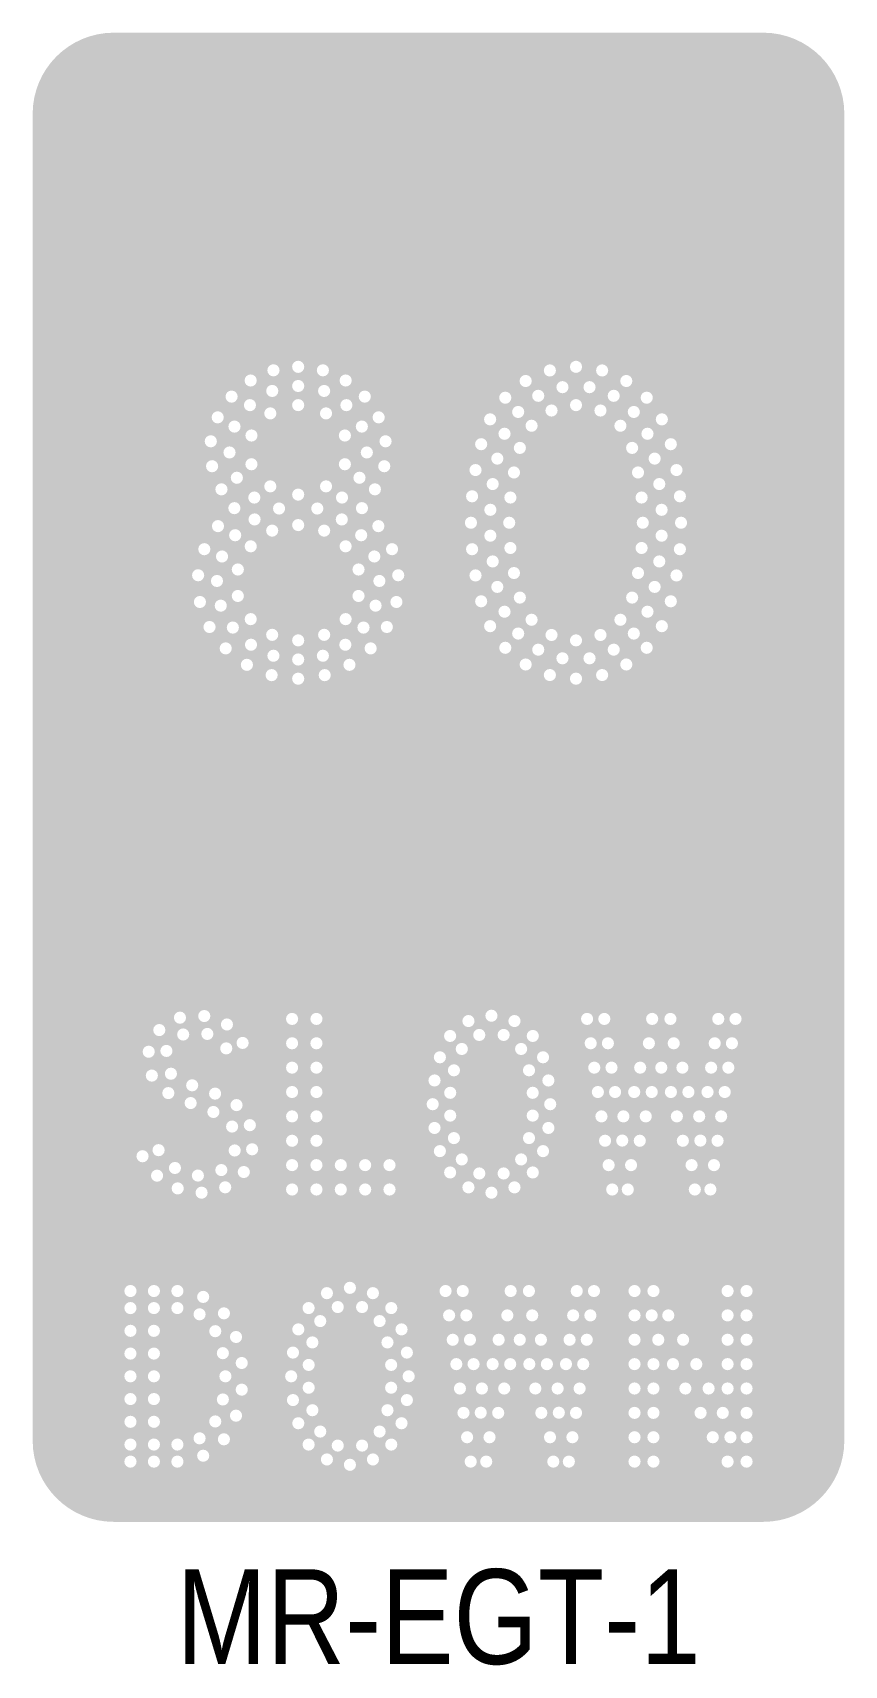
# Model space of a CAD drawing. Header units: millimetres. Extents: x 285 to 315, y -5.3 to 55.
import ezdxf

# ---------------------------------------------------------------- set-up
doc = ezdxf.new("R2010")
doc.units = ezdxf.units.MM
for name, color, linetype in [('L25', 1, 'Continuous'), ('L50', 7, 'Continuous'), ('T35', 3, 'Continuous')]:
    doc.layers.add(name, color=color, linetype=linetype)
doc.styles.add('T35', font='ARIALN.TTF', dxfattribs={"height": 3.5})

# ---------------------------------------------------------------- blocks, each defined once
blk = doc.blocks.new('MR-EGT-1')
at = {"layer": 'L25'}
h = blk.add_hatch(color=10, dxfattribs=at)
h.dxf.hatch_style = 1
edge = h.paths.add_edge_path()
edge.add_arc((300, 22.375), 0.225, 0, 360)
edge = h.paths.add_edge_path()
edge.add_arc((300.991, 22.409), 0.225, 0, 360)
edge = h.paths.add_edge_path()
edge.add_arc((301.978, 22.51), 0.225, 0, 360)
edge = h.paths.add_edge_path()
edge.add_arc((302.955, 22.679), 0.225, 0, 360)
edge = h.paths.add_edge_path()
edge.add_arc((303.919, 22.914), 0.225, 0, 360)
edge = h.paths.add_edge_path()
edge.add_arc((304.864, 23.214), 0.225, 0, 360)
edge = h.paths.add_edge_path()
edge.add_arc((305.787, 23.578), 0.225, 0, 360)
edge = h.paths.add_edge_path()
edge.add_arc((306.682, 24.003), 0.225, 0, 360)
edge = h.paths.add_edge_path()
edge.add_arc((307.547, 24.49), 0.225, 0, 360)
edge = h.paths.add_edge_path()
edge.add_arc((308.376, 25.034), 0.225, 0, 360)
edge = h.paths.add_edge_path()
edge.add_arc((309.167, 25.633), 0.225, 0, 360)
edge = h.paths.add_edge_path()
edge.add_arc((309.914, 26.285), 0.225, 0, 360)
edge = h.paths.add_edge_path()
edge.add_arc((310.615, 26.986), 0.225, 0, 360)
edge = h.paths.add_edge_path()
edge.add_arc((311.267, 27.733), 0.225, 0, 360)
edge = h.paths.add_edge_path()
edge.add_arc((311.867, 28.524), 0.225, 0, 360)
edge = h.paths.add_edge_path()
edge.add_arc((312.41, 29.353), 0.225, 0, 360)
edge = h.paths.add_edge_path()
edge.add_arc((312.897, 30.218), 0.225, 0, 360)
edge = h.paths.add_edge_path()
edge.add_arc((313.323, 31.113), 0.225, 0, 360)
edge = h.paths.add_edge_path()
edge.add_arc((313.686, 32.036), 0.225, 0, 360)
edge = h.paths.add_edge_path()
edge.add_arc((313.986, 32.981), 0.225, 0, 360)
edge = h.paths.add_edge_path()
edge.add_arc((314.221, 33.945), 0.225, 0, 360)
edge = h.paths.add_edge_path()
edge.add_arc((314.39, 34.922), 0.225, 0, 360)
edge = h.paths.add_edge_path()
edge.add_arc((314.491, 35.909), 0.225, 0, 360)
edge = h.paths.add_edge_path()
edge.add_arc((314.525, 36.9), 0.225, 0, 360)
edge = h.paths.add_edge_path()
edge.add_arc((300, 23.225), 0.225, 0, 360)
edge = h.paths.add_edge_path()
edge.add_arc((301.022, 23.263), 0.225, 0, 360)
edge = h.paths.add_edge_path()
edge.add_arc((302.038, 23.378), 0.225, 0, 360)
edge = h.paths.add_edge_path()
edge.add_arc((303.043, 23.568), 0.225, 0, 360)
edge = h.paths.add_edge_path()
edge.add_arc((304.031, 23.833), 0.225, 0, 360)
edge = h.paths.add_edge_path()
edge.add_arc((304.996, 24.17), 0.225, 0, 360)
edge = h.paths.add_edge_path()
edge.add_arc((305.933, 24.579), 0.225, 0, 360)
edge = h.paths.add_edge_path()
edge.add_arc((306.838, 25.057), 0.225, 0, 360)
edge = h.paths.add_edge_path()
edge.add_arc((307.703, 25.601), 0.225, 0, 360)
edge = h.paths.add_edge_path()
edge.add_arc((308.526, 26.208), 0.225, 0, 360)
edge = h.paths.add_edge_path()
edge.add_arc((309.301, 26.876), 0.225, 0, 360)
edge = h.paths.add_edge_path()
edge.add_arc((310.025, 27.599), 0.225, 0, 360)
edge = h.paths.add_edge_path()
edge.add_arc((310.692, 28.374), 0.225, 0, 360)
edge = h.paths.add_edge_path()
edge.add_arc((311.299, 29.197), 0.225, 0, 360)
edge = h.paths.add_edge_path()
edge.add_arc((311.843, 30.063), 0.225, 0, 360)
edge = h.paths.add_edge_path()
edge.add_arc((312.321, 30.967), 0.225, 0, 360)
edge = h.paths.add_edge_path()
edge.add_arc((312.73, 31.904), 0.225, 0, 360)
edge = h.paths.add_edge_path()
edge.add_arc((313.067, 32.869), 0.225, 0, 360)
edge = h.paths.add_edge_path()
edge.add_arc((313.332, 33.857), 0.225, 0, 360)
edge = h.paths.add_edge_path()
edge.add_arc((313.522, 34.862), 0.225, 0, 360)
edge = h.paths.add_edge_path()
edge.add_arc((313.637, 35.878), 0.225, 0, 360)
edge = h.paths.add_edge_path()
edge.add_arc((285.509, 35.909), 0.225, 0, 360)
edge = h.paths.add_edge_path()
edge.add_arc((285.61, 34.922), 0.225, 0, 360)
edge = h.paths.add_edge_path()
edge.add_arc((285.779, 33.945), 0.225, 0, 360)
edge = h.paths.add_edge_path()
edge.add_arc((286.014, 32.981), 0.225, 0, 360)
edge = h.paths.add_edge_path()
edge.add_arc((286.314, 32.036), 0.225, 0, 360)
edge = h.paths.add_edge_path()
edge.add_arc((286.678, 31.113), 0.225, 0, 360)
edge = h.paths.add_edge_path()
edge.add_arc((287.103, 30.218), 0.225, 0, 360)
edge = h.paths.add_edge_path()
edge.add_arc((287.59, 29.353), 0.225, 0, 360)
edge = h.paths.add_edge_path()
edge.add_arc((288.134, 28.524), 0.225, 0, 360)
edge = h.paths.add_edge_path()
edge.add_arc((288.733, 27.733), 0.225, 0, 360)
edge = h.paths.add_edge_path()
edge.add_arc((289.385, 26.986), 0.225, 0, 360)
edge = h.paths.add_edge_path()
edge.add_arc((290.086, 26.285), 0.225, 0, 360)
edge = h.paths.add_edge_path()
edge.add_arc((290.833, 25.633), 0.225, 0, 360)
edge = h.paths.add_edge_path()
edge.add_arc((291.624, 25.033), 0.225, 0, 360)
edge = h.paths.add_edge_path()
edge.add_arc((292.453, 24.49), 0.225, 0, 360)
edge = h.paths.add_edge_path()
edge.add_arc((293.318, 24.003), 0.225, 0, 360)
edge = h.paths.add_edge_path()
edge.add_arc((294.213, 23.577), 0.225, 0, 360)
edge = h.paths.add_edge_path()
edge.add_arc((295.136, 23.214), 0.225, 0, 360)
edge = h.paths.add_edge_path()
edge.add_arc((296.081, 22.914), 0.225, 0, 360)
edge = h.paths.add_edge_path()
edge.add_arc((297.045, 22.679), 0.225, 0, 360)
edge = h.paths.add_edge_path()
edge.add_arc((298.022, 22.51), 0.225, 0, 360)
edge = h.paths.add_edge_path()
edge.add_arc((299.009, 22.409), 0.225, 0, 360)
edge = h.paths.add_edge_path()
edge.add_arc((286.363, 35.878), 0.225, 0, 360)
edge = h.paths.add_edge_path()
edge.add_arc((286.478, 34.862), 0.225, 0, 360)
edge = h.paths.add_edge_path()
edge.add_arc((286.668, 33.857), 0.225, 0, 360)
edge = h.paths.add_edge_path()
edge.add_arc((286.933, 32.869), 0.225, 0, 360)
edge = h.paths.add_edge_path()
edge.add_arc((287.27, 31.904), 0.225, 0, 360)
edge = h.paths.add_edge_path()
edge.add_arc((287.679, 30.967), 0.225, 0, 360)
edge = h.paths.add_edge_path()
edge.add_arc((288.157, 30.062), 0.225, 0, 360)
edge = h.paths.add_edge_path()
edge.add_arc((288.701, 29.197), 0.225, 0, 360)
edge = h.paths.add_edge_path()
edge.add_arc((289.308, 28.374), 0.225, 0, 360)
edge = h.paths.add_edge_path()
edge.add_arc((289.976, 27.599), 0.225, 0, 360)
edge = h.paths.add_edge_path()
edge.add_arc((290.699, 26.875), 0.225, 0, 360)
edge = h.paths.add_edge_path()
edge.add_arc((291.474, 26.208), 0.225, 0, 360)
edge = h.paths.add_edge_path()
edge.add_arc((292.297, 25.601), 0.225, 0, 360)
edge = h.paths.add_edge_path()
edge.add_arc((293.163, 25.057), 0.225, 0, 360)
edge = h.paths.add_edge_path()
edge.add_arc((294.067, 24.579), 0.225, 0, 360)
edge = h.paths.add_edge_path()
edge.add_arc((295.004, 24.17), 0.225, 0, 360)
edge = h.paths.add_edge_path()
edge.add_arc((295.969, 23.833), 0.225, 0, 360)
edge = h.paths.add_edge_path()
edge.add_arc((296.957, 23.568), 0.225, 0, 360)
edge = h.paths.add_edge_path()
edge.add_arc((297.962, 23.378), 0.225, 0, 360)
edge = h.paths.add_edge_path()
edge.add_arc((298.978, 23.263), 0.225, 0, 360)
edge = h.paths.add_edge_path()
edge.add_arc((300, 51.425), 0.225, 0, 360)
edge = h.paths.add_edge_path()
edge.add_arc((299.009, 51.391), 0.225, 0, 360)
edge = h.paths.add_edge_path()
edge.add_arc((298.022, 51.29), 0.225, 0, 360)
edge = h.paths.add_edge_path()
edge.add_arc((297.045, 51.121), 0.225, 0, 360)
edge = h.paths.add_edge_path()
edge.add_arc((296.081, 50.886), 0.225, 0, 360)
edge = h.paths.add_edge_path()
edge.add_arc((295.136, 50.586), 0.225, 0, 360)
edge = h.paths.add_edge_path()
edge.add_arc((294.213, 50.222), 0.225, 0, 360)
edge = h.paths.add_edge_path()
edge.add_arc((293.318, 49.797), 0.225, 0, 360)
edge = h.paths.add_edge_path()
edge.add_arc((292.453, 49.31), 0.225, 0, 360)
edge = h.paths.add_edge_path()
edge.add_arc((291.624, 48.766), 0.225, 0, 360)
edge = h.paths.add_edge_path()
edge.add_arc((290.833, 48.167), 0.225, 0, 360)
edge = h.paths.add_edge_path()
edge.add_arc((290.086, 47.515), 0.225, 0, 360)
edge = h.paths.add_edge_path()
edge.add_arc((289.385, 46.814), 0.225, 0, 360)
edge = h.paths.add_edge_path()
edge.add_arc((288.733, 46.067), 0.225, 0, 360)
edge = h.paths.add_edge_path()
edge.add_arc((288.133, 45.276), 0.225, 0, 360)
edge = h.paths.add_edge_path()
edge.add_arc((287.59, 44.447), 0.225, 0, 360)
edge = h.paths.add_edge_path()
edge.add_arc((287.103, 43.582), 0.225, 0, 360)
edge = h.paths.add_edge_path()
edge.add_arc((286.677, 42.687), 0.225, 0, 360)
edge = h.paths.add_edge_path()
edge.add_arc((286.314, 41.764), 0.225, 0, 360)
edge = h.paths.add_edge_path()
edge.add_arc((286.014, 40.819), 0.225, 0, 360)
edge = h.paths.add_edge_path()
edge.add_arc((285.779, 39.855), 0.225, 0, 360)
edge = h.paths.add_edge_path()
edge.add_arc((285.61, 38.878), 0.225, 0, 360)
edge = h.paths.add_edge_path()
edge.add_arc((285.509, 37.891), 0.225, 0, 360)
edge = h.paths.add_edge_path()
edge.add_arc((285.475, 36.9), 0.225, 0, 360)
edge = h.paths.add_edge_path()
edge.add_arc((298.978, 50.537), 0.225, 0, 360)
edge = h.paths.add_edge_path()
edge.add_arc((297.962, 50.422), 0.225, 0, 360)
edge = h.paths.add_edge_path()
edge.add_arc((296.957, 50.232), 0.225, 0, 360)
edge = h.paths.add_edge_path()
edge.add_arc((295.969, 49.967), 0.225, 0, 360)
edge = h.paths.add_edge_path()
edge.add_arc((295.004, 49.63), 0.225, 0, 360)
edge = h.paths.add_edge_path()
edge.add_arc((294.067, 49.221), 0.225, 0, 360)
edge = h.paths.add_edge_path()
edge.add_arc((293.162, 48.743), 0.225, 0, 360)
edge = h.paths.add_edge_path()
edge.add_arc((292.297, 48.199), 0.225, 0, 360)
edge = h.paths.add_edge_path()
edge.add_arc((291.474, 47.592), 0.225, 0, 360)
edge = h.paths.add_edge_path()
edge.add_arc((290.699, 46.924), 0.225, 0, 360)
edge = h.paths.add_edge_path()
edge.add_arc((289.975, 46.201), 0.225, 0, 360)
edge = h.paths.add_edge_path()
edge.add_arc((289.308, 45.426), 0.225, 0, 360)
edge = h.paths.add_edge_path()
edge.add_arc((288.701, 44.603), 0.225, 0, 360)
edge = h.paths.add_edge_path()
edge.add_arc((288.157, 43.737), 0.225, 0, 360)
edge = h.paths.add_edge_path()
edge.add_arc((287.679, 42.833), 0.225, 0, 360)
edge = h.paths.add_edge_path()
edge.add_arc((287.27, 41.896), 0.225, 0, 360)
edge = h.paths.add_edge_path()
edge.add_arc((286.933, 40.931), 0.225, 0, 360)
edge = h.paths.add_edge_path()
edge.add_arc((286.668, 39.943), 0.225, 0, 360)
edge = h.paths.add_edge_path()
edge.add_arc((286.478, 38.938), 0.225, 0, 360)
edge = h.paths.add_edge_path()
edge.add_arc((286.363, 37.922), 0.225, 0, 360)
edge = h.paths.add_edge_path()
edge.add_arc((286.325, 36.9), 0.225, 0, 360)
edge = h.paths.add_edge_path()
edge.add_arc((314.491, 37.891), 0.225, 0, 360)
edge = h.paths.add_edge_path()
edge.add_arc((314.39, 38.878), 0.225, 0, 360)
edge = h.paths.add_edge_path()
edge.add_arc((314.221, 39.855), 0.225, 0, 360)
edge = h.paths.add_edge_path()
edge.add_arc((313.986, 40.819), 0.225, 0, 360)
edge = h.paths.add_edge_path()
edge.add_arc((313.686, 41.764), 0.225, 0, 360)
edge = h.paths.add_edge_path()
edge.add_arc((313.322, 42.687), 0.225, 0, 360)
edge = h.paths.add_edge_path()
edge.add_arc((312.897, 43.582), 0.225, 0, 360)
edge = h.paths.add_edge_path()
edge.add_arc((312.41, 44.447), 0.225, 0, 360)
edge = h.paths.add_edge_path()
edge.add_arc((311.866, 45.276), 0.225, 0, 360)
edge = h.paths.add_edge_path()
edge.add_arc((311.267, 46.067), 0.225, 0, 360)
edge = h.paths.add_edge_path()
edge.add_arc((310.615, 46.814), 0.225, 0, 360)
edge = h.paths.add_edge_path()
edge.add_arc((309.914, 47.515), 0.225, 0, 360)
edge = h.paths.add_edge_path()
edge.add_arc((309.167, 48.167), 0.225, 0, 360)
edge = h.paths.add_edge_path()
edge.add_arc((308.376, 48.767), 0.225, 0, 360)
edge = h.paths.add_edge_path()
edge.add_arc((307.547, 49.31), 0.225, 0, 360)
edge = h.paths.add_edge_path()
edge.add_arc((306.682, 49.797), 0.225, 0, 360)
edge = h.paths.add_edge_path()
edge.add_arc((305.787, 50.223), 0.225, 0, 360)
edge = h.paths.add_edge_path()
edge.add_arc((304.864, 50.586), 0.225, 0, 360)
edge = h.paths.add_edge_path()
edge.add_arc((303.919, 50.886), 0.225, 0, 360)
edge = h.paths.add_edge_path()
edge.add_arc((302.955, 51.121), 0.225, 0, 360)
edge = h.paths.add_edge_path()
edge.add_arc((301.978, 51.29), 0.225, 0, 360)
edge = h.paths.add_edge_path()
edge.add_arc((300.991, 51.391), 0.225, 0, 360)
edge = h.paths.add_edge_path()
edge.add_arc((313.675, 36.9), 0.225, 0, 360)
edge = h.paths.add_edge_path()
edge.add_arc((313.637, 37.922), 0.225, 0, 360)
edge = h.paths.add_edge_path()
edge.add_arc((313.522, 38.938), 0.225, 0, 360)
edge = h.paths.add_edge_path()
edge.add_arc((313.332, 39.943), 0.225, 0, 360)
edge = h.paths.add_edge_path()
edge.add_arc((313.067, 40.931), 0.225, 0, 360)
edge = h.paths.add_edge_path()
edge.add_arc((312.73, 41.896), 0.225, 0, 360)
edge = h.paths.add_edge_path()
edge.add_arc((312.321, 42.833), 0.225, 0, 360)
edge = h.paths.add_edge_path()
edge.add_arc((311.843, 43.738), 0.225, 0, 360)
edge = h.paths.add_edge_path()
edge.add_arc((311.299, 44.603), 0.225, 0, 360)
edge = h.paths.add_edge_path()
edge.add_arc((310.692, 45.426), 0.225, 0, 360)
edge = h.paths.add_edge_path()
edge.add_arc((310.024, 46.201), 0.225, 0, 360)
edge = h.paths.add_edge_path()
edge.add_arc((309.301, 46.925), 0.225, 0, 360)
edge = h.paths.add_edge_path()
edge.add_arc((308.526, 47.592), 0.225, 0, 360)
edge = h.paths.add_edge_path()
edge.add_arc((307.703, 48.199), 0.225, 0, 360)
edge = h.paths.add_edge_path()
edge.add_arc((306.837, 48.743), 0.225, 0, 360)
edge = h.paths.add_edge_path()
edge.add_arc((305.933, 49.221), 0.225, 0, 360)
edge = h.paths.add_edge_path()
edge.add_arc((304.996, 49.63), 0.225, 0, 360)
edge = h.paths.add_edge_path()
edge.add_arc((304.031, 49.967), 0.225, 0, 360)
edge = h.paths.add_edge_path()
edge.add_arc((303.043, 50.232), 0.225, 0, 360)
edge = h.paths.add_edge_path()
edge.add_arc((302.038, 50.422), 0.225, 0, 360)
edge = h.paths.add_edge_path()
edge.add_arc((301.022, 50.537), 0.225, 0, 360)
edge = h.paths.add_edge_path()
edge.add_arc((300, 50.575), 0.225, 0, 360)
h = blk.add_hatch(color=10, dxfattribs=at)
h.dxf.hatch_style = 1
edge = h.paths.add_edge_path()
edge.add_arc((300, 24.925), 0.225, 0, 360)
edge = h.paths.add_edge_path()
edge.add_arc((300.989, 24.966), 0.225, 0, 360)
edge = h.paths.add_edge_path()
edge.add_arc((301.971, 25.088), 0.225, 0, 360)
edge = h.paths.add_edge_path()
edge.add_arc((302.94, 25.291), 0.225, 0, 360)
edge = h.paths.add_edge_path()
edge.add_arc((303.888, 25.574), 0.225, 0, 360)
edge = h.paths.add_edge_path()
edge.add_arc((304.81, 25.934), 0.225, 0, 360)
edge = h.paths.add_edge_path()
edge.add_arc((305.7, 26.368), 0.225, 0, 360)
edge = h.paths.add_edge_path()
edge.add_arc((306.55, 26.875), 0.225, 0, 360)
edge = h.paths.add_edge_path()
edge.add_arc((307.355, 27.45), 0.225, 0, 360)
edge = h.paths.add_edge_path()
edge.add_arc((308.11, 28.09), 0.225, 0, 360)
edge = h.paths.add_edge_path()
edge.add_arc((308.81, 28.79), 0.225, 0, 360)
edge = h.paths.add_edge_path()
edge.add_arc((309.45, 29.545), 0.225, 0, 360)
edge = h.paths.add_edge_path()
edge.add_arc((310.025, 30.35), 0.225, 0, 360)
edge = h.paths.add_edge_path()
edge.add_arc((310.532, 31.201), 0.225, 0, 360)
edge = h.paths.add_edge_path()
edge.add_arc((310.966, 32.09), 0.225, 0, 360)
edge = h.paths.add_edge_path()
edge.add_arc((311.326, 33.012), 0.225, 0, 360)
edge = h.paths.add_edge_path()
edge.add_arc((311.609, 33.96), 0.225, 0, 360)
edge = h.paths.add_edge_path()
edge.add_arc((311.812, 34.929), 0.225, 0, 360)
edge = h.paths.add_edge_path()
edge.add_arc((311.934, 35.911), 0.225, 0, 360)
edge = h.paths.add_edge_path()
edge.add_arc((311.975, 36.9), 0.225, 0, 360)
edge = h.paths.add_edge_path()
edge.add_arc((300, 24.075), 0.225, 0, 360)
edge = h.paths.add_edge_path()
edge.add_arc((301.006, 24.115), 0.225, 0, 360)
edge = h.paths.add_edge_path()
edge.add_arc((302.006, 24.233), 0.225, 0, 360)
edge = h.paths.add_edge_path()
edge.add_arc((302.994, 24.429), 0.225, 0, 360)
edge = h.paths.add_edge_path()
edge.add_arc((303.963, 24.703), 0.225, 0, 360)
edge = h.paths.add_edge_path()
edge.add_arc((304.908, 25.051), 0.225, 0, 360)
edge = h.paths.add_edge_path()
edge.add_arc((305.823, 25.473), 0.225, 0, 360)
edge = h.paths.add_edge_path()
edge.add_arc((306.701, 25.965), 0.225, 0, 360)
edge = h.paths.add_edge_path()
edge.add_arc((307.538, 26.524), 0.225, 0, 360)
edge = h.paths.add_edge_path()
edge.add_arc((308.329, 27.148), 0.225, 0, 360)
edge = h.paths.add_edge_path()
edge.add_arc((309.069, 27.831), 0.225, 0, 360)
edge = h.paths.add_edge_path()
edge.add_arc((309.752, 28.571), 0.225, 0, 360)
edge = h.paths.add_edge_path()
edge.add_arc((310.376, 29.362), 0.225, 0, 360)
edge = h.paths.add_edge_path()
edge.add_arc((310.935, 30.199), 0.225, 0, 360)
edge = h.paths.add_edge_path()
edge.add_arc((311.427, 31.078), 0.225, 0, 360)
edge = h.paths.add_edge_path()
edge.add_arc((311.849, 31.992), 0.225, 0, 360)
edge = h.paths.add_edge_path()
edge.add_arc((312.197, 32.937), 0.225, 0, 360)
edge = h.paths.add_edge_path()
edge.add_arc((312.471, 33.906), 0.225, 0, 360)
edge = h.paths.add_edge_path()
edge.add_arc((312.667, 34.894), 0.225, 0, 360)
edge = h.paths.add_edge_path()
edge.add_arc((312.785, 35.894), 0.225, 0, 360)
edge = h.paths.add_edge_path()
edge.add_arc((288.025, 36.9), 0.225, 0, 360)
edge = h.paths.add_edge_path()
edge.add_arc((288.066, 35.911), 0.225, 0, 360)
edge = h.paths.add_edge_path()
edge.add_arc((288.188, 34.929), 0.225, 0, 360)
edge = h.paths.add_edge_path()
edge.add_arc((288.391, 33.96), 0.225, 0, 360)
edge = h.paths.add_edge_path()
edge.add_arc((288.674, 33.012), 0.225, 0, 360)
edge = h.paths.add_edge_path()
edge.add_arc((289.034, 32.09), 0.225, 0, 360)
edge = h.paths.add_edge_path()
edge.add_arc((289.468, 31.2), 0.225, 0, 360)
edge = h.paths.add_edge_path()
edge.add_arc((289.975, 30.35), 0.225, 0, 360)
edge = h.paths.add_edge_path()
edge.add_arc((290.55, 29.545), 0.225, 0, 360)
edge = h.paths.add_edge_path()
edge.add_arc((291.19, 28.79), 0.225, 0, 360)
edge = h.paths.add_edge_path()
edge.add_arc((291.89, 28.09), 0.225, 0, 360)
edge = h.paths.add_edge_path()
edge.add_arc((292.645, 27.45), 0.225, 0, 360)
edge = h.paths.add_edge_path()
edge.add_arc((293.45, 26.875), 0.225, 0, 360)
edge = h.paths.add_edge_path()
edge.add_arc((294.301, 26.368), 0.225, 0, 360)
edge = h.paths.add_edge_path()
edge.add_arc((295.19, 25.934), 0.225, 0, 360)
edge = h.paths.add_edge_path()
edge.add_arc((296.112, 25.574), 0.225, 0, 360)
edge = h.paths.add_edge_path()
edge.add_arc((297.06, 25.291), 0.225, 0, 360)
edge = h.paths.add_edge_path()
edge.add_arc((298.029, 25.088), 0.225, 0, 360)
edge = h.paths.add_edge_path()
edge.add_arc((299.011, 24.966), 0.225, 0, 360)
edge = h.paths.add_edge_path()
edge.add_arc((287.175, 36.9), 0.225, 0, 360)
edge = h.paths.add_edge_path()
edge.add_arc((287.215, 35.894), 0.225, 0, 360)
edge = h.paths.add_edge_path()
edge.add_arc((287.333, 34.894), 0.225, 0, 360)
edge = h.paths.add_edge_path()
edge.add_arc((287.529, 33.906), 0.225, 0, 360)
edge = h.paths.add_edge_path()
edge.add_arc((287.803, 32.937), 0.225, 0, 360)
edge = h.paths.add_edge_path()
edge.add_arc((288.151, 31.992), 0.225, 0, 360)
edge = h.paths.add_edge_path()
edge.add_arc((288.573, 31.077), 0.225, 0, 360)
edge = h.paths.add_edge_path()
edge.add_arc((289.065, 30.199), 0.225, 0, 360)
edge = h.paths.add_edge_path()
edge.add_arc((289.624, 29.362), 0.225, 0, 360)
edge = h.paths.add_edge_path()
edge.add_arc((290.248, 28.571), 0.225, 0, 360)
edge = h.paths.add_edge_path()
edge.add_arc((290.931, 27.831), 0.225, 0, 360)
edge = h.paths.add_edge_path()
edge.add_arc((291.671, 27.148), 0.225, 0, 360)
edge = h.paths.add_edge_path()
edge.add_arc((292.462, 26.524), 0.225, 0, 360)
edge = h.paths.add_edge_path()
edge.add_arc((293.299, 25.965), 0.225, 0, 360)
edge = h.paths.add_edge_path()
edge.add_arc((294.178, 25.473), 0.225, 0, 360)
edge = h.paths.add_edge_path()
edge.add_arc((295.092, 25.051), 0.225, 0, 360)
edge = h.paths.add_edge_path()
edge.add_arc((296.037, 24.703), 0.225, 0, 360)
edge = h.paths.add_edge_path()
edge.add_arc((297.006, 24.429), 0.225, 0, 360)
edge = h.paths.add_edge_path()
edge.add_arc((297.994, 24.233), 0.225, 0, 360)
edge = h.paths.add_edge_path()
edge.add_arc((298.994, 24.115), 0.225, 0, 360)
edge = h.paths.add_edge_path()
edge.add_arc((300, 48.875), 0.225, 0, 360)
edge = h.paths.add_edge_path()
edge.add_arc((299.011, 48.834), 0.225, 0, 360)
edge = h.paths.add_edge_path()
edge.add_arc((298.029, 48.712), 0.225, 0, 360)
edge = h.paths.add_edge_path()
edge.add_arc((297.06, 48.509), 0.225, 0, 360)
edge = h.paths.add_edge_path()
edge.add_arc((296.112, 48.226), 0.225, 0, 360)
edge = h.paths.add_edge_path()
edge.add_arc((295.19, 47.866), 0.225, 0, 360)
edge = h.paths.add_edge_path()
edge.add_arc((294.3, 47.432), 0.225, 0, 360)
edge = h.paths.add_edge_path()
edge.add_arc((293.45, 46.925), 0.225, 0, 360)
edge = h.paths.add_edge_path()
edge.add_arc((292.645, 46.35), 0.225, 0, 360)
edge = h.paths.add_edge_path()
edge.add_arc((291.89, 45.71), 0.225, 0, 360)
edge = h.paths.add_edge_path()
edge.add_arc((291.19, 45.01), 0.225, 0, 360)
edge = h.paths.add_edge_path()
edge.add_arc((290.55, 44.255), 0.225, 0, 360)
edge = h.paths.add_edge_path()
edge.add_arc((289.975, 43.45), 0.225, 0, 360)
edge = h.paths.add_edge_path()
edge.add_arc((289.468, 42.599), 0.225, 0, 360)
edge = h.paths.add_edge_path()
edge.add_arc((289.034, 41.71), 0.225, 0, 360)
edge = h.paths.add_edge_path()
edge.add_arc((288.674, 40.788), 0.225, 0, 360)
edge = h.paths.add_edge_path()
edge.add_arc((288.391, 39.84), 0.225, 0, 360)
edge = h.paths.add_edge_path()
edge.add_arc((288.188, 38.871), 0.225, 0, 360)
edge = h.paths.add_edge_path()
edge.add_arc((288.066, 37.889), 0.225, 0, 360)
edge = h.paths.add_edge_path()
edge.add_arc((300, 49.725), 0.225, 0, 360)
edge = h.paths.add_edge_path()
edge.add_arc((298.994, 49.685), 0.225, 0, 360)
edge = h.paths.add_edge_path()
edge.add_arc((297.994, 49.567), 0.225, 0, 360)
edge = h.paths.add_edge_path()
edge.add_arc((297.006, 49.371), 0.225, 0, 360)
edge = h.paths.add_edge_path()
edge.add_arc((296.037, 49.097), 0.225, 0, 360)
edge = h.paths.add_edge_path()
edge.add_arc((295.092, 48.749), 0.225, 0, 360)
edge = h.paths.add_edge_path()
edge.add_arc((294.177, 48.327), 0.225, 0, 360)
edge = h.paths.add_edge_path()
edge.add_arc((293.299, 47.835), 0.225, 0, 360)
edge = h.paths.add_edge_path()
edge.add_arc((292.462, 47.276), 0.225, 0, 360)
edge = h.paths.add_edge_path()
edge.add_arc((291.671, 46.652), 0.225, 0, 360)
edge = h.paths.add_edge_path()
edge.add_arc((290.931, 45.969), 0.225, 0, 360)
edge = h.paths.add_edge_path()
edge.add_arc((290.248, 45.229), 0.225, 0, 360)
edge = h.paths.add_edge_path()
edge.add_arc((289.624, 44.438), 0.225, 0, 360)
edge = h.paths.add_edge_path()
edge.add_arc((289.065, 43.601), 0.225, 0, 360)
edge = h.paths.add_edge_path()
edge.add_arc((288.573, 42.722), 0.225, 0, 360)
edge = h.paths.add_edge_path()
edge.add_arc((288.151, 41.808), 0.225, 0, 360)
edge = h.paths.add_edge_path()
edge.add_arc((287.803, 40.863), 0.225, 0, 360)
edge = h.paths.add_edge_path()
edge.add_arc((287.529, 39.894), 0.225, 0, 360)
edge = h.paths.add_edge_path()
edge.add_arc((287.333, 38.906), 0.225, 0, 360)
edge = h.paths.add_edge_path()
edge.add_arc((287.215, 37.906), 0.225, 0, 360)
edge = h.paths.add_edge_path()
edge.add_arc((311.934, 37.889), 0.225, 0, 360)
edge = h.paths.add_edge_path()
edge.add_arc((311.812, 38.871), 0.225, 0, 360)
edge = h.paths.add_edge_path()
edge.add_arc((311.609, 39.84), 0.225, 0, 360)
edge = h.paths.add_edge_path()
edge.add_arc((311.326, 40.788), 0.225, 0, 360)
edge = h.paths.add_edge_path()
edge.add_arc((310.966, 41.71), 0.225, 0, 360)
edge = h.paths.add_edge_path()
edge.add_arc((310.532, 42.6), 0.225, 0, 360)
edge = h.paths.add_edge_path()
edge.add_arc((310.025, 43.45), 0.225, 0, 360)
edge = h.paths.add_edge_path()
edge.add_arc((309.45, 44.255), 0.225, 0, 360)
edge = h.paths.add_edge_path()
edge.add_arc((308.81, 45.01), 0.225, 0, 360)
edge = h.paths.add_edge_path()
edge.add_arc((308.11, 45.71), 0.225, 0, 360)
edge = h.paths.add_edge_path()
edge.add_arc((307.355, 46.35), 0.225, 0, 360)
edge = h.paths.add_edge_path()
edge.add_arc((306.55, 46.925), 0.225, 0, 360)
edge = h.paths.add_edge_path()
edge.add_arc((305.699, 47.432), 0.225, 0, 360)
edge = h.paths.add_edge_path()
edge.add_arc((304.81, 47.866), 0.225, 0, 360)
edge = h.paths.add_edge_path()
edge.add_arc((303.888, 48.226), 0.225, 0, 360)
edge = h.paths.add_edge_path()
edge.add_arc((302.94, 48.509), 0.225, 0, 360)
edge = h.paths.add_edge_path()
edge.add_arc((301.971, 48.712), 0.225, 0, 360)
edge = h.paths.add_edge_path()
edge.add_arc((300.989, 48.834), 0.225, 0, 360)
edge = h.paths.add_edge_path()
edge.add_arc((312.825, 36.9), 0.225, 0, 360)
edge = h.paths.add_edge_path()
edge.add_arc((312.785, 37.906), 0.225, 0, 360)
edge = h.paths.add_edge_path()
edge.add_arc((312.667, 38.906), 0.225, 0, 360)
edge = h.paths.add_edge_path()
edge.add_arc((312.471, 39.894), 0.225, 0, 360)
edge = h.paths.add_edge_path()
edge.add_arc((312.197, 40.863), 0.225, 0, 360)
edge = h.paths.add_edge_path()
edge.add_arc((311.849, 41.808), 0.225, 0, 360)
edge = h.paths.add_edge_path()
edge.add_arc((311.427, 42.723), 0.225, 0, 360)
edge = h.paths.add_edge_path()
edge.add_arc((310.935, 43.601), 0.225, 0, 360)
edge = h.paths.add_edge_path()
edge.add_arc((310.376, 44.438), 0.225, 0, 360)
edge = h.paths.add_edge_path()
edge.add_arc((309.752, 45.229), 0.225, 0, 360)
edge = h.paths.add_edge_path()
edge.add_arc((309.069, 45.969), 0.225, 0, 360)
edge = h.paths.add_edge_path()
edge.add_arc((308.329, 46.652), 0.225, 0, 360)
edge = h.paths.add_edge_path()
edge.add_arc((307.538, 47.276), 0.225, 0, 360)
edge = h.paths.add_edge_path()
edge.add_arc((306.701, 47.835), 0.225, 0, 360)
edge = h.paths.add_edge_path()
edge.add_arc((305.822, 48.327), 0.225, 0, 360)
edge = h.paths.add_edge_path()
edge.add_arc((304.908, 48.749), 0.225, 0, 360)
edge = h.paths.add_edge_path()
edge.add_arc((303.963, 49.097), 0.225, 0, 360)
edge = h.paths.add_edge_path()
edge.add_arc((302.994, 49.371), 0.225, 0, 360)
edge = h.paths.add_edge_path()
edge.add_arc((302.006, 49.567), 0.225, 0, 360)
edge = h.paths.add_edge_path()
edge.add_arc((301.006, 49.685), 0.225, 0, 360)
at = {"layer": 'L50', "true_color": 0x000000, "transparency": 33554636}
h = blk.add_hatch(color=18, dxfattribs=at)
h.dxf.hatch_style = 1
edge = h.paths.add_edge_path(flags=16)
edge.add_arc((304.582, 31.893), 0.225, 0, 360)
edge = h.paths.add_edge_path(flags=16)
edge.add_arc((303.686, 32.212), 0.225, 0, 360)
edge = h.paths.add_edge_path(flags=16)
edge.add_arc((302.945, 32.808), 0.225, 0, 360)
edge = h.paths.add_edge_path(flags=16)
edge.add_arc((302.44, 33.614), 0.225, 0, 360)
edge = h.paths.add_edge_path(flags=16)
edge.add_arc((302.174, 34.531), 0.225, 0, 360)
edge = h.paths.add_edge_path(flags=16)
edge.add_arc((302.003, 35.471), 0.225, 0, 360)
edge = h.paths.add_edge_path(flags=16)
edge.add_arc((301.917, 36.422), 0.225, 0, 360)
edge = h.paths.add_edge_path(flags=16)
edge.add_arc((301.917, 37.378), 0.225, 0, 360)
edge = h.paths.add_edge_path(flags=16)
edge.add_arc((302.003, 38.329), 0.225, 0, 360)
edge = h.paths.add_edge_path(flags=16)
edge.add_arc((302.174, 39.269), 0.225, 0, 360)
edge = h.paths.add_edge_path(flags=16)
edge.add_arc((302.44, 40.186), 0.225, 0, 360)
edge = h.paths.add_edge_path(flags=16)
edge.add_arc((302.945, 40.992), 0.225, 0, 360)
edge = h.paths.add_edge_path(flags=16)
edge.add_arc((303.686, 41.588), 0.225, 0, 360)
edge = h.paths.add_edge_path(flags=16)
edge.add_arc((304.582, 41.907), 0.225, 0, 360)
edge = h.paths.add_edge_path(flags=16)
edge.add_arc((305.582, 31.893), 0.225, 0, 360)
edge = h.paths.add_edge_path(flags=16)
edge.add_arc((306.477, 32.212), 0.225, 0, 360)
edge = h.paths.add_edge_path(flags=16)
edge.add_arc((307.219, 32.808), 0.225, 0, 360)
edge = h.paths.add_edge_path(flags=16)
edge.add_arc((307.724, 33.614), 0.225, 0, 360)
edge = h.paths.add_edge_path(flags=16)
edge.add_arc((307.989, 34.531), 0.225, 0, 360)
edge = h.paths.add_edge_path(flags=16)
edge.add_arc((308.16, 35.471), 0.225, 0, 360)
edge = h.paths.add_edge_path(flags=16)
edge.add_arc((308.246, 36.422), 0.225, 0, 360)
edge = h.paths.add_edge_path(flags=16)
edge.add_arc((308.246, 37.378), 0.225, 0, 360)
edge = h.paths.add_edge_path(flags=16)
edge.add_arc((308.16, 38.329), 0.225, 0, 360)
edge = h.paths.add_edge_path(flags=16)
edge.add_arc((307.989, 39.269), 0.225, 0, 360)
edge = h.paths.add_edge_path(flags=16)
edge.add_arc((307.724, 40.186), 0.225, 0, 360)
edge = h.paths.add_edge_path(flags=16)
edge.add_arc((307.219, 40.992), 0.225, 0, 360)
edge = h.paths.add_edge_path(flags=16)
edge.add_arc((306.477, 41.588), 0.225, 0, 360)
edge = h.paths.add_edge_path(flags=16)
edge.add_arc((305.582, 41.907), 0.225, 0, 360)
edge = h.paths.add_edge_path(flags=16)
edge.add_arc((305.082, 32.556), 0.225, 0, 360)
edge = h.paths.add_edge_path(flags=16)
edge.add_arc((304.177, 32.755), 0.225, 0, 360)
edge = h.paths.add_edge_path(flags=16)
edge.add_arc((303.44, 33.317), 0.225, 0, 360)
edge = h.paths.add_edge_path(flags=16)
edge.add_arc((303.007, 34.136), 0.225, 0, 360)
edge = h.paths.add_edge_path(flags=16)
edge.add_arc((302.789, 35.043), 0.225, 0, 360)
edge = h.paths.add_edge_path(flags=16)
edge.add_arc((302.658, 35.968), 0.225, 0, 360)
edge = h.paths.add_edge_path(flags=16)
edge.add_arc((302.614, 36.9), 0.225, 0, 360)
edge = h.paths.add_edge_path(flags=16)
edge.add_arc((302.658, 37.832), 0.225, 0, 360)
edge = h.paths.add_edge_path(flags=16)
edge.add_arc((302.789, 38.757), 0.225, 0, 360)
edge = h.paths.add_edge_path(flags=16)
edge.add_arc((303.007, 39.664), 0.225, 0, 360)
edge = h.paths.add_edge_path(flags=16)
edge.add_arc((303.44, 40.483), 0.225, 0, 360)
edge = h.paths.add_edge_path(flags=16)
edge.add_arc((304.177, 41.045), 0.225, 0, 360)
edge = h.paths.add_edge_path(flags=16)
edge.add_arc((305.082, 41.244), 0.225, 0, 360)
edge = h.paths.add_edge_path(flags=16)
edge.add_arc((302.468, 32.282), 0.225, 0, 360)
edge = h.paths.add_edge_path(flags=16)
edge.add_arc((301.908, 33.081), 0.225, 0, 360)
edge = h.paths.add_edge_path(flags=16)
edge.add_arc((301.577, 33.999), 0.225, 0, 360)
edge = h.paths.add_edge_path(flags=16)
edge.add_arc((301.368, 34.954), 0.225, 0, 360)
edge = h.paths.add_edge_path(flags=16)
edge.add_arc((301.242, 35.923), 0.225, 0, 360)
edge = h.paths.add_edge_path(flags=16)
edge.add_arc((301.199, 36.9), 0.225, 0, 360)
edge = h.paths.add_edge_path(flags=16)
edge.add_arc((301.242, 37.877), 0.225, 0, 360)
edge = h.paths.add_edge_path(flags=16)
edge.add_arc((301.368, 38.846), 0.225, 0, 360)
edge = h.paths.add_edge_path(flags=16)
edge.add_arc((301.577, 39.801), 0.225, 0, 360)
edge = h.paths.add_edge_path(flags=16)
edge.add_arc((301.908, 40.719), 0.225, 0, 360)
edge = h.paths.add_edge_path(flags=16)
edge.add_arc((302.468, 41.518), 0.225, 0, 360)
edge = h.paths.add_edge_path(flags=16)
edge.add_arc((303.222, 42.135), 0.225, 0, 360)
edge = h.paths.add_edge_path(flags=16)
edge.add_arc((304.116, 42.525), 0.225, 0, 360)
edge = h.paths.add_edge_path(flags=16)
edge.add_arc((305.082, 42.659), 0.225, 0, 360)
edge = h.paths.add_edge_path(flags=16)
edge.add_arc((305.986, 32.755), 0.225, 0, 360)
edge = h.paths.add_edge_path(flags=16)
edge.add_arc((306.724, 33.317), 0.225, 0, 360)
edge = h.paths.add_edge_path(flags=16)
edge.add_arc((307.157, 34.136), 0.225, 0, 360)
edge = h.paths.add_edge_path(flags=16)
edge.add_arc((307.374, 35.043), 0.225, 0, 360)
edge = h.paths.add_edge_path(flags=16)
edge.add_arc((307.506, 35.968), 0.225, 0, 360)
edge = h.paths.add_edge_path(flags=16)
edge.add_arc((307.55, 36.9), 0.225, 0, 360)
edge = h.paths.add_edge_path(flags=16)
edge.add_arc((307.506, 37.832), 0.225, 0, 360)
edge = h.paths.add_edge_path(flags=16)
edge.add_arc((307.374, 38.757), 0.225, 0, 360)
edge = h.paths.add_edge_path(flags=16)
edge.add_arc((307.157, 39.664), 0.225, 0, 360)
edge = h.paths.add_edge_path(flags=16)
edge.add_arc((306.724, 40.483), 0.225, 0, 360)
edge = h.paths.add_edge_path(flags=16)
edge.add_arc((305.986, 41.045), 0.225, 0, 360)
edge = h.paths.add_edge_path(flags=16)
edge.add_arc((307.696, 32.282), 0.225, 0, 360)
edge = h.paths.add_edge_path(flags=16)
edge.add_arc((308.255, 33.081), 0.225, 0, 360)
edge = h.paths.add_edge_path(flags=16)
edge.add_arc((308.586, 33.999), 0.225, 0, 360)
edge = h.paths.add_edge_path(flags=16)
edge.add_arc((308.796, 34.954), 0.225, 0, 360)
edge = h.paths.add_edge_path(flags=16)
edge.add_arc((308.922, 35.923), 0.225, 0, 360)
edge = h.paths.add_edge_path(flags=16)
edge.add_arc((308.964, 36.9), 0.225, 0, 360)
edge = h.paths.add_edge_path(flags=16)
edge.add_arc((308.922, 37.877), 0.225, 0, 360)
edge = h.paths.add_edge_path(flags=16)
edge.add_arc((308.796, 38.846), 0.225, 0, 360)
edge = h.paths.add_edge_path(flags=16)
edge.add_arc((308.586, 39.801), 0.225, 0, 360)
edge = h.paths.add_edge_path(flags=16)
edge.add_arc((308.255, 40.719), 0.225, 0, 360)
edge = h.paths.add_edge_path(flags=16)
edge.add_arc((307.696, 41.518), 0.225, 0, 360)
edge = h.paths.add_edge_path(flags=16)
edge.add_arc((306.941, 42.135), 0.225, 0, 360)
edge = h.paths.add_edge_path(flags=16)
edge.add_arc((306.048, 42.525), 0.225, 0, 360)
edge = h.paths.add_edge_path(flags=16)
edge.add_arc((296.434, 37.831), 0.225, 0, 360)
edge = h.paths.add_edge_path(flags=16)
edge.add_arc((297.08, 38.562), 0.225, 0, 360)
edge = h.paths.add_edge_path(flags=16)
edge.add_arc((297.351, 39.496), 0.225, 0, 360)
edge = h.paths.add_edge_path(flags=16)
edge.add_arc((297.167, 40.452), 0.225, 0, 360)
edge = h.paths.add_edge_path(flags=16)
edge.add_arc((296.596, 41.243), 0.225, 0, 360)
edge = h.paths.add_edge_path(flags=16)
edge.add_arc((295.773, 41.768), 0.225, 0, 360)
edge = h.paths.add_edge_path(flags=16)
edge.add_arc((294.814, 41.951), 0.225, 0, 360)
edge = h.paths.add_edge_path(flags=16)
edge.add_arc((295.52, 37.426), 0.225, 0, 360)
edge = h.paths.add_edge_path(flags=16)
edge.add_arc((296.426, 37.022), 0.225, 0, 360)
edge = h.paths.add_edge_path(flags=16)
edge.add_arc((297.142, 36.439), 0.225, 0, 360)
edge = h.paths.add_edge_path(flags=16)
edge.add_arc((297.628, 35.654), 0.225, 0, 360)
edge = h.paths.add_edge_path(flags=16)
edge.add_arc((297.815, 34.75), 0.225, 0, 360)
edge = h.paths.add_edge_path(flags=16)
edge.add_arc((297.674, 33.838), 0.225, 0, 360)
edge = h.paths.add_edge_path(flags=16)
edge.add_arc((297.228, 33.029), 0.225, 0, 360)
edge = h.paths.add_edge_path(flags=16)
edge.add_arc((296.557, 32.394), 0.225, 0, 360)
edge = h.paths.add_edge_path(flags=16)
edge.add_arc((295.727, 31.988), 0.225, 0, 360)
edge = h.paths.add_edge_path(flags=16)
edge.add_arc((294.814, 31.849), 0.225, 0, 360)
edge = h.paths.add_edge_path(flags=16)
edge.add_arc((293.193, 37.831), 0.225, 0, 360)
edge = h.paths.add_edge_path(flags=16)
edge.add_arc((292.547, 38.562), 0.225, 0, 360)
edge = h.paths.add_edge_path(flags=16)
edge.add_arc((292.276, 39.496), 0.225, 0, 360)
edge = h.paths.add_edge_path(flags=16)
edge.add_arc((292.46, 40.452), 0.225, 0, 360)
edge = h.paths.add_edge_path(flags=16)
edge.add_arc((293.031, 41.243), 0.225, 0, 360)
edge = h.paths.add_edge_path(flags=16)
edge.add_arc((293.855, 41.768), 0.225, 0, 360)
edge = h.paths.add_edge_path(flags=16)
edge.add_arc((294.107, 37.426), 0.225, 0, 360)
edge = h.paths.add_edge_path(flags=16)
edge.add_arc((293.201, 37.022), 0.225, 0, 360)
edge = h.paths.add_edge_path(flags=16)
edge.add_arc((292.485, 36.439), 0.225, 0, 360)
edge = h.paths.add_edge_path(flags=16)
edge.add_arc((291.999, 35.654), 0.225, 0, 360)
edge = h.paths.add_edge_path(flags=16)
edge.add_arc((291.812, 34.75), 0.225, 0, 360)
edge = h.paths.add_edge_path(flags=16)
edge.add_arc((291.953, 33.838), 0.225, 0, 360)
edge = h.paths.add_edge_path(flags=16)
edge.add_arc((292.399, 33.029), 0.225, 0, 360)
edge = h.paths.add_edge_path(flags=16)
edge.add_arc((293.07, 32.394), 0.225, 0, 360)
edge = h.paths.add_edge_path(flags=16)
edge.add_arc((293.9, 31.988), 0.225, 0, 360)
edge = h.paths.add_edge_path(flags=16)
edge.add_arc((294.814, 36.814), 0.225, 0, 360)
edge = h.paths.add_edge_path(flags=16)
edge.add_arc((293.853, 36.609), 0.225, 0, 360)
edge = h.paths.add_edge_path(flags=16)
edge.add_arc((293.06, 36.03), 0.225, 0, 360)
edge = h.paths.add_edge_path(flags=16)
edge.add_arc((292.583, 35.174), 0.225, 0, 360)
edge = h.paths.add_edge_path(flags=16)
edge.add_arc((292.583, 34.196), 0.225, 0, 360)
edge = h.paths.add_edge_path(flags=16)
edge.add_arc((293.06, 33.34), 0.225, 0, 360)
edge = h.paths.add_edge_path(flags=16)
edge.add_arc((293.853, 32.761), 0.225, 0, 360)
edge = h.paths.add_edge_path(flags=16)
edge.add_arc((294.814, 32.556), 0.225, 0, 360)
edge = h.paths.add_edge_path(flags=16)
edge.add_arc((295.774, 36.609), 0.225, 0, 360)
edge = h.paths.add_edge_path(flags=16)
edge.add_arc((296.567, 36.03), 0.225, 0, 360)
edge = h.paths.add_edge_path(flags=16)
edge.add_arc((297.044, 35.174), 0.225, 0, 360)
edge = h.paths.add_edge_path(flags=16)
edge.add_arc((297.044, 34.196), 0.225, 0, 360)
edge = h.paths.add_edge_path(flags=16)
edge.add_arc((296.567, 33.34), 0.225, 0, 360)
edge = h.paths.add_edge_path(flags=16)
edge.add_arc((295.774, 32.761), 0.225, 0, 360)
edge = h.paths.add_edge_path(flags=16)
edge.add_arc((293.784, 38.244), 0.225, 0, 360)
edge = h.paths.add_edge_path(flags=16)
edge.add_arc((293.087, 39.061), 0.225, 0, 360)
edge = h.paths.add_edge_path(flags=16)
edge.add_arc((293.087, 40.122), 0.225, 0, 360)
edge = h.paths.add_edge_path(flags=16)
edge.add_arc((293.784, 40.939), 0.225, 0, 360)
edge = h.paths.add_edge_path(flags=16)
edge.add_arc((294.814, 41.244), 0.225, 0, 360)
edge = h.paths.add_edge_path(flags=16)
edge.add_arc((294.814, 37.939), 0.225, 0, 360)
edge = h.paths.add_edge_path(flags=16)
edge.add_arc((295.843, 38.244), 0.225, 0, 360)
edge = h.paths.add_edge_path(flags=16)
edge.add_arc((296.54, 39.061), 0.225, 0, 360)
edge = h.paths.add_edge_path(flags=16)
edge.add_arc((296.54, 40.122), 0.225, 0, 360)
edge = h.paths.add_edge_path(flags=16)
edge.add_arc((295.843, 40.939), 0.225, 0, 360)
edge = h.paths.add_edge_path(flags=16)
edge.add_arc((291.85, 36.775), 0.225, 0, 360)
edge = h.paths.add_edge_path(flags=16)
edge.add_arc((291.345, 35.924), 0.225, 0, 360)
edge = h.paths.add_edge_path(flags=16)
edge.add_arc((291.116, 34.961), 0.225, 0, 360)
edge = h.paths.add_edge_path(flags=16)
edge.add_arc((291.182, 33.974), 0.225, 0, 360)
edge = h.paths.add_edge_path(flags=16)
edge.add_arc((291.537, 33.05), 0.225, 0, 360)
edge = h.paths.add_edge_path(flags=16)
edge.add_arc((292.135, 32.26), 0.225, 0, 360)
edge = h.paths.add_edge_path(flags=16)
edge.add_arc((292.456, 37.439), 0.225, 0, 360)
edge = h.paths.add_edge_path(flags=16)
edge.add_arc((291.978, 38.134), 0.225, 0, 360)
edge = h.paths.add_edge_path(flags=16)
edge.add_arc((291.632, 38.988), 0.225, 0, 360)
edge = h.paths.add_edge_path(flags=16)
edge.add_arc((291.584, 39.908), 0.225, 0, 360)
edge = h.paths.add_edge_path(flags=16)
edge.add_arc((291.839, 40.793), 0.225, 0, 360)
edge = h.paths.add_edge_path(flags=16)
edge.add_arc((292.352, 41.559), 0.225, 0, 360)
edge = h.paths.add_edge_path(flags=16)
edge.add_arc((293.058, 42.154), 0.225, 0, 360)
edge = h.paths.add_edge_path(flags=16)
edge.add_arc((293.9, 42.53), 0.225, 0, 360)
edge = h.paths.add_edge_path(flags=16)
edge.add_arc((297.777, 36.775), 0.225, 0, 360)
edge = h.paths.add_edge_path(flags=16)
edge.add_arc((298.282, 35.924), 0.225, 0, 360)
edge = h.paths.add_edge_path(flags=16)
edge.add_arc((298.511, 34.961), 0.225, 0, 360)
edge = h.paths.add_edge_path(flags=16)
edge.add_arc((298.445, 33.974), 0.225, 0, 360)
edge = h.paths.add_edge_path(flags=16)
edge.add_arc((298.09, 33.05), 0.225, 0, 360)
edge = h.paths.add_edge_path(flags=16)
edge.add_arc((297.492, 32.26), 0.225, 0, 360)
edge = h.paths.add_edge_path(flags=16)
edge.add_arc((297.171, 37.439), 0.225, 0, 360)
edge = h.paths.add_edge_path(flags=16)
edge.add_arc((297.649, 38.134), 0.225, 0, 360)
edge = h.paths.add_edge_path(flags=16)
edge.add_arc((297.995, 38.988), 0.225, 0, 360)
edge = h.paths.add_edge_path(flags=16)
edge.add_arc((298.043, 39.908), 0.225, 0, 360)
edge = h.paths.add_edge_path(flags=16)
edge.add_arc((297.788, 40.793), 0.225, 0, 360)
edge = h.paths.add_edge_path(flags=16)
edge.add_arc((297.275, 41.559), 0.225, 0, 360)
edge = h.paths.add_edge_path(flags=16)
edge.add_arc((296.569, 42.154), 0.225, 0, 360)
edge = h.paths.add_edge_path(flags=16)
edge.add_arc((295.727, 42.53), 0.225, 0, 360)
edge = h.paths.add_edge_path(flags=16)
edge.add_arc((294.814, 42.659), 0.225, 0, 360)
edge = h.paths.add_edge_path(flags=16)
edge.add_arc((304.116, 31.275), 0.225, 0, 360)
edge = h.paths.add_edge_path(flags=16)
edge.add_arc((303.222, 31.665), 0.225, 0, 360)
edge = h.paths.add_edge_path(flags=16)
edge.add_arc((305.082, 31.141), 0.225, 0, 360)
edge = h.paths.add_edge_path(flags=16)
edge.add_arc((306.048, 31.275), 0.225, 0, 360)
edge = h.paths.add_edge_path(flags=16)
edge.add_arc((306.941, 31.665), 0.225, 0, 360)
edge = h.paths.add_edge_path(flags=16)
edge.add_arc((292.918, 31.653), 0.225, 0, 360)
edge = h.paths.add_edge_path(flags=16)
edge.add_arc((293.832, 31.272), 0.225, 0, 360)
edge = h.paths.add_edge_path(flags=16)
edge.add_arc((294.814, 31.141), 0.225, 0, 360)
edge = h.paths.add_edge_path(flags=16)
edge.add_arc((296.709, 31.653), 0.225, 0, 360)
edge = h.paths.add_edge_path(flags=16)
edge.add_arc((295.795, 31.272), 0.225, 0, 360)
edge = h.paths.add_edge_path(flags=16)
edge.add_arc((300, 22.375), 0.225, 0, 360)
edge = h.paths.add_edge_path(flags=16)
edge.add_arc((300.991, 22.409), 0.225, 0, 360)
edge = h.paths.add_edge_path(flags=16)
edge.add_arc((301.978, 22.51), 0.225, 0, 360)
edge = h.paths.add_edge_path(flags=16)
edge.add_arc((302.955, 22.679), 0.225, 0, 360)
edge = h.paths.add_edge_path(flags=16)
edge.add_arc((303.919, 22.914), 0.225, 0, 360)
edge = h.paths.add_edge_path(flags=16)
edge.add_arc((304.864, 23.214), 0.225, 0, 360)
edge = h.paths.add_edge_path(flags=16)
edge.add_arc((305.787, 23.578), 0.225, 0, 360)
edge = h.paths.add_edge_path(flags=16)
edge.add_arc((306.682, 24.003), 0.225, 0, 360)
edge = h.paths.add_edge_path(flags=16)
edge.add_arc((307.547, 24.49), 0.225, 0, 360)
edge = h.paths.add_edge_path(flags=16)
edge.add_arc((308.376, 25.034), 0.225, 0, 360)
edge = h.paths.add_edge_path(flags=16)
edge.add_arc((309.167, 25.633), 0.225, 0, 360)
edge = h.paths.add_edge_path(flags=16)
edge.add_arc((309.914, 26.285), 0.225, 0, 360)
edge = h.paths.add_edge_path(flags=16)
edge.add_arc((310.615, 26.986), 0.225, 0, 360)
edge = h.paths.add_edge_path(flags=16)
edge.add_arc((311.267, 27.733), 0.225, 0, 360)
edge = h.paths.add_edge_path(flags=16)
edge.add_arc((311.867, 28.524), 0.225, 0, 360)
edge = h.paths.add_edge_path(flags=16)
edge.add_arc((312.41, 29.353), 0.225, 0, 360)
edge = h.paths.add_edge_path(flags=16)
edge.add_arc((312.897, 30.218), 0.225, 0, 360)
edge = h.paths.add_edge_path(flags=16)
edge.add_arc((313.323, 31.113), 0.225, 0, 360)
edge = h.paths.add_edge_path(flags=16)
edge.add_arc((313.686, 32.036), 0.225, 0, 360)
edge = h.paths.add_edge_path(flags=16)
edge.add_arc((313.986, 32.981), 0.225, 0, 360)
edge = h.paths.add_edge_path(flags=16)
edge.add_arc((314.221, 33.945), 0.225, 0, 360)
edge = h.paths.add_edge_path(flags=16)
edge.add_arc((314.39, 34.922), 0.225, 0, 360)
edge = h.paths.add_edge_path(flags=16)
edge.add_arc((314.491, 35.909), 0.225, 0, 360)
edge = h.paths.add_edge_path(flags=16)
edge.add_arc((314.525, 36.9), 0.225, 0, 360)
edge = h.paths.add_edge_path(flags=16)
edge.add_arc((300, 24.925), 0.225, 0, 360)
edge = h.paths.add_edge_path(flags=16)
edge.add_arc((300.989, 24.966), 0.225, 0, 360)
edge = h.paths.add_edge_path(flags=16)
edge.add_arc((301.971, 25.088), 0.225, 0, 360)
edge = h.paths.add_edge_path(flags=16)
edge.add_arc((302.94, 25.291), 0.225, 0, 360)
edge = h.paths.add_edge_path(flags=16)
edge.add_arc((303.888, 25.574), 0.225, 0, 360)
edge = h.paths.add_edge_path(flags=16)
edge.add_arc((304.81, 25.934), 0.225, 0, 360)
edge = h.paths.add_edge_path(flags=16)
edge.add_arc((305.7, 26.368), 0.225, 0, 360)
edge = h.paths.add_edge_path(flags=16)
edge.add_arc((306.55, 26.875), 0.225, 0, 360)
edge = h.paths.add_edge_path(flags=16)
edge.add_arc((307.355, 27.45), 0.225, 0, 360)
edge = h.paths.add_edge_path(flags=16)
edge.add_arc((308.11, 28.09), 0.225, 0, 360)
edge = h.paths.add_edge_path(flags=16)
edge.add_arc((308.81, 28.79), 0.225, 0, 360)
edge = h.paths.add_edge_path(flags=16)
edge.add_arc((309.45, 29.545), 0.225, 0, 360)
edge = h.paths.add_edge_path(flags=16)
edge.add_arc((310.025, 30.35), 0.225, 0, 360)
edge = h.paths.add_edge_path(flags=16)
edge.add_arc((310.532, 31.201), 0.225, 0, 360)
edge = h.paths.add_edge_path(flags=16)
edge.add_arc((310.966, 32.09), 0.225, 0, 360)
edge = h.paths.add_edge_path(flags=16)
edge.add_arc((311.326, 33.012), 0.225, 0, 360)
edge = h.paths.add_edge_path(flags=16)
edge.add_arc((311.609, 33.96), 0.225, 0, 360)
edge = h.paths.add_edge_path(flags=16)
edge.add_arc((311.812, 34.929), 0.225, 0, 360)
edge = h.paths.add_edge_path(flags=16)
edge.add_arc((311.934, 35.911), 0.225, 0, 360)
edge = h.paths.add_edge_path(flags=16)
edge.add_arc((311.975, 36.9), 0.225, 0, 360)
edge = h.paths.add_edge_path(flags=16)
edge.add_arc((300, 24.075), 0.225, 0, 360)
edge = h.paths.add_edge_path(flags=16)
edge.add_arc((301.006, 24.115), 0.225, 0, 360)
edge = h.paths.add_edge_path(flags=16)
edge.add_arc((302.006, 24.233), 0.225, 0, 360)
edge = h.paths.add_edge_path(flags=16)
edge.add_arc((302.994, 24.429), 0.225, 0, 360)
edge = h.paths.add_edge_path(flags=16)
edge.add_arc((303.963, 24.703), 0.225, 0, 360)
edge = h.paths.add_edge_path(flags=16)
edge.add_arc((304.908, 25.051), 0.225, 0, 360)
edge = h.paths.add_edge_path(flags=16)
edge.add_arc((305.823, 25.473), 0.225, 0, 360)
edge = h.paths.add_edge_path(flags=16)
edge.add_arc((306.701, 25.965), 0.225, 0, 360)
edge = h.paths.add_edge_path(flags=16)
edge.add_arc((307.538, 26.524), 0.225, 0, 360)
edge = h.paths.add_edge_path(flags=16)
edge.add_arc((308.329, 27.148), 0.225, 0, 360)
edge = h.paths.add_edge_path(flags=16)
edge.add_arc((309.069, 27.831), 0.225, 0, 360)
edge = h.paths.add_edge_path(flags=16)
edge.add_arc((309.752, 28.571), 0.225, 0, 360)
edge = h.paths.add_edge_path(flags=16)
edge.add_arc((310.376, 29.362), 0.225, 0, 360)
edge = h.paths.add_edge_path(flags=16)
edge.add_arc((310.935, 30.199), 0.225, 0, 360)
edge = h.paths.add_edge_path(flags=16)
edge.add_arc((311.427, 31.078), 0.225, 0, 360)
edge = h.paths.add_edge_path(flags=16)
edge.add_arc((311.849, 31.992), 0.225, 0, 360)
edge = h.paths.add_edge_path(flags=16)
edge.add_arc((312.197, 32.937), 0.225, 0, 360)
edge = h.paths.add_edge_path(flags=16)
edge.add_arc((312.471, 33.906), 0.225, 0, 360)
edge = h.paths.add_edge_path(flags=16)
edge.add_arc((312.667, 34.894), 0.225, 0, 360)
edge = h.paths.add_edge_path(flags=16)
edge.add_arc((312.785, 35.894), 0.225, 0, 360)
edge = h.paths.add_edge_path(flags=16)
edge.add_arc((300, 23.225), 0.225, 0, 360)
edge = h.paths.add_edge_path(flags=16)
edge.add_arc((301.022, 23.263), 0.225, 0, 360)
edge = h.paths.add_edge_path(flags=16)
edge.add_arc((302.038, 23.378), 0.225, 0, 360)
edge = h.paths.add_edge_path(flags=16)
edge.add_arc((303.043, 23.568), 0.225, 0, 360)
edge = h.paths.add_edge_path(flags=16)
edge.add_arc((304.031, 23.833), 0.225, 0, 360)
edge = h.paths.add_edge_path(flags=16)
edge.add_arc((304.996, 24.17), 0.225, 0, 360)
edge = h.paths.add_edge_path(flags=16)
edge.add_arc((305.933, 24.579), 0.225, 0, 360)
edge = h.paths.add_edge_path(flags=16)
edge.add_arc((306.838, 25.057), 0.225, 0, 360)
edge = h.paths.add_edge_path(flags=16)
edge.add_arc((307.703, 25.601), 0.225, 0, 360)
edge = h.paths.add_edge_path(flags=16)
edge.add_arc((308.526, 26.208), 0.225, 0, 360)
edge = h.paths.add_edge_path(flags=16)
edge.add_arc((309.301, 26.876), 0.225, 0, 360)
edge = h.paths.add_edge_path(flags=16)
edge.add_arc((310.025, 27.599), 0.225, 0, 360)
edge = h.paths.add_edge_path(flags=16)
edge.add_arc((310.692, 28.374), 0.225, 0, 360)
edge = h.paths.add_edge_path(flags=16)
edge.add_arc((311.299, 29.197), 0.225, 0, 360)
edge = h.paths.add_edge_path(flags=16)
edge.add_arc((311.843, 30.063), 0.225, 0, 360)
edge = h.paths.add_edge_path(flags=16)
edge.add_arc((312.321, 30.967), 0.225, 0, 360)
edge = h.paths.add_edge_path(flags=16)
edge.add_arc((312.73, 31.904), 0.225, 0, 360)
edge = h.paths.add_edge_path(flags=16)
edge.add_arc((313.067, 32.869), 0.225, 0, 360)
edge = h.paths.add_edge_path(flags=16)
edge.add_arc((313.332, 33.857), 0.225, 0, 360)
edge = h.paths.add_edge_path(flags=16)
edge.add_arc((313.522, 34.862), 0.225, 0, 360)
edge = h.paths.add_edge_path(flags=16)
edge.add_arc((313.637, 35.878), 0.225, 0, 360)
edge = h.paths.add_edge_path(flags=16)
edge.add_arc((285.509, 35.909), 0.225, 0, 360)
edge = h.paths.add_edge_path(flags=16)
edge.add_arc((285.61, 34.922), 0.225, 0, 360)
edge = h.paths.add_edge_path(flags=16)
edge.add_arc((285.779, 33.945), 0.225, 0, 360)
edge = h.paths.add_edge_path(flags=16)
edge.add_arc((286.014, 32.981), 0.225, 0, 360)
edge = h.paths.add_edge_path(flags=16)
edge.add_arc((286.314, 32.036), 0.225, 0, 360)
edge = h.paths.add_edge_path(flags=16)
edge.add_arc((286.678, 31.113), 0.225, 0, 360)
edge = h.paths.add_edge_path(flags=16)
edge.add_arc((287.103, 30.218), 0.225, 0, 360)
edge = h.paths.add_edge_path(flags=16)
edge.add_arc((287.59, 29.353), 0.225, 0, 360)
edge = h.paths.add_edge_path(flags=16)
edge.add_arc((288.134, 28.524), 0.225, 0, 360)
edge = h.paths.add_edge_path(flags=16)
edge.add_arc((288.733, 27.733), 0.225, 0, 360)
edge = h.paths.add_edge_path(flags=16)
edge.add_arc((289.385, 26.986), 0.225, 0, 360)
edge = h.paths.add_edge_path(flags=16)
edge.add_arc((290.086, 26.285), 0.225, 0, 360)
edge = h.paths.add_edge_path(flags=16)
edge.add_arc((290.833, 25.633), 0.225, 0, 360)
edge = h.paths.add_edge_path(flags=16)
edge.add_arc((291.624, 25.033), 0.225, 0, 360)
edge = h.paths.add_edge_path(flags=16)
edge.add_arc((292.453, 24.49), 0.225, 0, 360)
edge = h.paths.add_edge_path(flags=16)
edge.add_arc((293.318, 24.003), 0.225, 0, 360)
edge = h.paths.add_edge_path(flags=16)
edge.add_arc((294.213, 23.577), 0.225, 0, 360)
edge = h.paths.add_edge_path(flags=16)
edge.add_arc((295.136, 23.214), 0.225, 0, 360)
edge = h.paths.add_edge_path(flags=16)
edge.add_arc((296.081, 22.914), 0.225, 0, 360)
edge = h.paths.add_edge_path(flags=16)
edge.add_arc((297.045, 22.679), 0.225, 0, 360)
edge = h.paths.add_edge_path(flags=16)
edge.add_arc((298.022, 22.51), 0.225, 0, 360)
edge = h.paths.add_edge_path(flags=16)
edge.add_arc((299.009, 22.409), 0.225, 0, 360)
edge = h.paths.add_edge_path(flags=16)
edge.add_arc((288.025, 36.9), 0.225, 0, 360)
edge = h.paths.add_edge_path(flags=16)
edge.add_arc((288.066, 35.911), 0.225, 0, 360)
edge = h.paths.add_edge_path(flags=16)
edge.add_arc((288.188, 34.929), 0.225, 0, 360)
edge = h.paths.add_edge_path(flags=16)
edge.add_arc((288.391, 33.96), 0.225, 0, 360)
edge = h.paths.add_edge_path(flags=16)
edge.add_arc((288.674, 33.012), 0.225, 0, 360)
edge = h.paths.add_edge_path(flags=16)
edge.add_arc((289.034, 32.09), 0.225, 0, 360)
edge = h.paths.add_edge_path(flags=16)
edge.add_arc((289.468, 31.2), 0.225, 0, 360)
edge = h.paths.add_edge_path(flags=16)
edge.add_arc((289.975, 30.35), 0.225, 0, 360)
edge = h.paths.add_edge_path(flags=16)
edge.add_arc((290.55, 29.545), 0.225, 0, 360)
edge = h.paths.add_edge_path(flags=16)
edge.add_arc((291.19, 28.79), 0.225, 0, 360)
edge = h.paths.add_edge_path(flags=16)
edge.add_arc((291.89, 28.09), 0.225, 0, 360)
edge = h.paths.add_edge_path(flags=16)
edge.add_arc((292.645, 27.45), 0.225, 0, 360)
edge = h.paths.add_edge_path(flags=16)
edge.add_arc((293.45, 26.875), 0.225, 0, 360)
edge = h.paths.add_edge_path(flags=16)
edge.add_arc((294.301, 26.368), 0.225, 0, 360)
edge = h.paths.add_edge_path(flags=16)
edge.add_arc((295.19, 25.934), 0.225, 0, 360)
edge = h.paths.add_edge_path(flags=16)
edge.add_arc((296.112, 25.574), 0.225, 0, 360)
edge = h.paths.add_edge_path(flags=16)
edge.add_arc((297.06, 25.291), 0.225, 0, 360)
edge = h.paths.add_edge_path(flags=16)
edge.add_arc((298.029, 25.088), 0.225, 0, 360)
edge = h.paths.add_edge_path(flags=16)
edge.add_arc((299.011, 24.966), 0.225, 0, 360)
edge = h.paths.add_edge_path(flags=16)
edge.add_arc((287.175, 36.9), 0.225, 0, 360)
edge = h.paths.add_edge_path(flags=16)
edge.add_arc((287.215, 35.894), 0.225, 0, 360)
edge = h.paths.add_edge_path(flags=16)
edge.add_arc((287.333, 34.894), 0.225, 0, 360)
edge = h.paths.add_edge_path(flags=16)
edge.add_arc((287.529, 33.906), 0.225, 0, 360)
edge = h.paths.add_edge_path(flags=16)
edge.add_arc((287.803, 32.937), 0.225, 0, 360)
edge = h.paths.add_edge_path(flags=16)
edge.add_arc((288.151, 31.992), 0.225, 0, 360)
edge = h.paths.add_edge_path(flags=16)
edge.add_arc((288.573, 31.077), 0.225, 0, 360)
edge = h.paths.add_edge_path(flags=16)
edge.add_arc((289.065, 30.199), 0.225, 0, 360)
edge = h.paths.add_edge_path(flags=16)
edge.add_arc((289.624, 29.362), 0.225, 0, 360)
edge = h.paths.add_edge_path(flags=16)
edge.add_arc((290.248, 28.571), 0.225, 0, 360)
edge = h.paths.add_edge_path(flags=16)
edge.add_arc((290.931, 27.831), 0.225, 0, 360)
edge = h.paths.add_edge_path(flags=16)
edge.add_arc((291.671, 27.148), 0.225, 0, 360)
edge = h.paths.add_edge_path(flags=16)
edge.add_arc((292.462, 26.524), 0.225, 0, 360)
edge = h.paths.add_edge_path(flags=16)
edge.add_arc((293.299, 25.965), 0.225, 0, 360)
edge = h.paths.add_edge_path(flags=16)
edge.add_arc((294.178, 25.473), 0.225, 0, 360)
edge = h.paths.add_edge_path(flags=16)
edge.add_arc((295.092, 25.051), 0.225, 0, 360)
edge = h.paths.add_edge_path(flags=16)
edge.add_arc((296.037, 24.703), 0.225, 0, 360)
edge = h.paths.add_edge_path(flags=16)
edge.add_arc((297.006, 24.429), 0.225, 0, 360)
edge = h.paths.add_edge_path(flags=16)
edge.add_arc((297.994, 24.233), 0.225, 0, 360)
edge = h.paths.add_edge_path(flags=16)
edge.add_arc((298.994, 24.115), 0.225, 0, 360)
edge = h.paths.add_edge_path(flags=16)
edge.add_arc((286.363, 35.878), 0.225, 0, 360)
edge = h.paths.add_edge_path(flags=16)
edge.add_arc((286.478, 34.862), 0.225, 0, 360)
edge = h.paths.add_edge_path(flags=16)
edge.add_arc((286.668, 33.857), 0.225, 0, 360)
edge = h.paths.add_edge_path(flags=16)
edge.add_arc((286.933, 32.869), 0.225, 0, 360)
edge = h.paths.add_edge_path(flags=16)
edge.add_arc((287.27, 31.904), 0.225, 0, 360)
edge = h.paths.add_edge_path(flags=16)
edge.add_arc((287.679, 30.967), 0.225, 0, 360)
edge = h.paths.add_edge_path(flags=16)
edge.add_arc((288.157, 30.062), 0.225, 0, 360)
edge = h.paths.add_edge_path(flags=16)
edge.add_arc((288.701, 29.197), 0.225, 0, 360)
edge = h.paths.add_edge_path(flags=16)
edge.add_arc((289.308, 28.374), 0.225, 0, 360)
edge = h.paths.add_edge_path(flags=16)
edge.add_arc((289.976, 27.599), 0.225, 0, 360)
edge = h.paths.add_edge_path(flags=16)
edge.add_arc((290.699, 26.875), 0.225, 0, 360)
edge = h.paths.add_edge_path(flags=16)
edge.add_arc((291.474, 26.208), 0.225, 0, 360)
edge = h.paths.add_edge_path(flags=16)
edge.add_arc((292.297, 25.601), 0.225, 0, 360)
edge = h.paths.add_edge_path(flags=16)
edge.add_arc((293.163, 25.057), 0.225, 0, 360)
edge = h.paths.add_edge_path(flags=16)
edge.add_arc((294.067, 24.579), 0.225, 0, 360)
edge = h.paths.add_edge_path(flags=16)
edge.add_arc((295.004, 24.17), 0.225, 0, 360)
edge = h.paths.add_edge_path(flags=16)
edge.add_arc((295.969, 23.833), 0.225, 0, 360)
edge = h.paths.add_edge_path(flags=16)
edge.add_arc((296.957, 23.568), 0.225, 0, 360)
edge = h.paths.add_edge_path(flags=16)
edge.add_arc((297.962, 23.378), 0.225, 0, 360)
edge = h.paths.add_edge_path(flags=16)
edge.add_arc((298.978, 23.263), 0.225, 0, 360)
edge = h.paths.add_edge_path(flags=16)
edge.add_arc((300, 51.425), 0.225, 0, 360)
edge = h.paths.add_edge_path(flags=16)
edge.add_arc((299.009, 51.391), 0.225, 0, 360)
edge = h.paths.add_edge_path(flags=16)
edge.add_arc((298.022, 51.29), 0.225, 0, 360)
edge = h.paths.add_edge_path(flags=16)
edge.add_arc((297.045, 51.121), 0.225, 0, 360)
edge = h.paths.add_edge_path(flags=16)
edge.add_arc((296.081, 50.886), 0.225, 0, 360)
edge = h.paths.add_edge_path(flags=16)
edge.add_arc((295.136, 50.586), 0.225, 0, 360)
edge = h.paths.add_edge_path(flags=16)
edge.add_arc((294.213, 50.222), 0.225, 0, 360)
edge = h.paths.add_edge_path(flags=16)
edge.add_arc((293.318, 49.797), 0.225, 0, 360)
edge = h.paths.add_edge_path(flags=16)
edge.add_arc((292.453, 49.31), 0.225, 0, 360)
edge = h.paths.add_edge_path(flags=16)
edge.add_arc((291.624, 48.766), 0.225, 0, 360)
edge = h.paths.add_edge_path(flags=16)
edge.add_arc((290.833, 48.167), 0.225, 0, 360)
edge = h.paths.add_edge_path(flags=16)
edge.add_arc((290.086, 47.515), 0.225, 0, 360)
edge = h.paths.add_edge_path(flags=16)
edge.add_arc((289.385, 46.814), 0.225, 0, 360)
edge = h.paths.add_edge_path(flags=16)
edge.add_arc((288.733, 46.067), 0.225, 0, 360)
edge = h.paths.add_edge_path(flags=16)
edge.add_arc((288.133, 45.276), 0.225, 0, 360)
edge = h.paths.add_edge_path(flags=16)
edge.add_arc((287.59, 44.447), 0.225, 0, 360)
edge = h.paths.add_edge_path(flags=16)
edge.add_arc((287.103, 43.582), 0.225, 0, 360)
edge = h.paths.add_edge_path(flags=16)
edge.add_arc((286.677, 42.687), 0.225, 0, 360)
edge = h.paths.add_edge_path(flags=16)
edge.add_arc((286.314, 41.764), 0.225, 0, 360)
edge = h.paths.add_edge_path(flags=16)
edge.add_arc((286.014, 40.819), 0.225, 0, 360)
edge = h.paths.add_edge_path(flags=16)
edge.add_arc((285.779, 39.855), 0.225, 0, 360)
edge = h.paths.add_edge_path(flags=16)
edge.add_arc((285.61, 38.878), 0.225, 0, 360)
edge = h.paths.add_edge_path(flags=16)
edge.add_arc((285.509, 37.891), 0.225, 0, 360)
edge = h.paths.add_edge_path(flags=16)
edge.add_arc((285.475, 36.9), 0.225, 0, 360)
edge = h.paths.add_edge_path(flags=16)
edge.add_arc((300, 48.875), 0.225, 0, 360)
edge = h.paths.add_edge_path(flags=16)
edge.add_arc((299.011, 48.834), 0.225, 0, 360)
edge = h.paths.add_edge_path(flags=16)
edge.add_arc((298.029, 48.712), 0.225, 0, 360)
edge = h.paths.add_edge_path(flags=16)
edge.add_arc((297.06, 48.509), 0.225, 0, 360)
edge = h.paths.add_edge_path(flags=16)
edge.add_arc((296.112, 48.226), 0.225, 0, 360)
edge = h.paths.add_edge_path(flags=16)
edge.add_arc((295.19, 47.866), 0.225, 0, 360)
edge = h.paths.add_edge_path(flags=16)
edge.add_arc((294.3, 47.432), 0.225, 0, 360)
edge = h.paths.add_edge_path(flags=16)
edge.add_arc((293.45, 46.925), 0.225, 0, 360)
edge = h.paths.add_edge_path(flags=16)
edge.add_arc((292.645, 46.35), 0.225, 0, 360)
edge = h.paths.add_edge_path(flags=16)
edge.add_arc((291.89, 45.71), 0.225, 0, 360)
edge = h.paths.add_edge_path(flags=16)
edge.add_arc((291.19, 45.01), 0.225, 0, 360)
edge = h.paths.add_edge_path(flags=16)
edge.add_arc((290.55, 44.255), 0.225, 0, 360)
edge = h.paths.add_edge_path(flags=16)
edge.add_arc((289.975, 43.45), 0.225, 0, 360)
edge = h.paths.add_edge_path(flags=16)
edge.add_arc((289.468, 42.599), 0.225, 0, 360)
edge = h.paths.add_edge_path(flags=16)
edge.add_arc((289.034, 41.71), 0.225, 0, 360)
edge = h.paths.add_edge_path(flags=16)
edge.add_arc((288.674, 40.788), 0.225, 0, 360)
edge = h.paths.add_edge_path(flags=16)
edge.add_arc((288.391, 39.84), 0.225, 0, 360)
edge = h.paths.add_edge_path(flags=16)
edge.add_arc((288.188, 38.871), 0.225, 0, 360)
edge = h.paths.add_edge_path(flags=16)
edge.add_arc((288.066, 37.889), 0.225, 0, 360)
edge = h.paths.add_edge_path(flags=16)
edge.add_arc((300, 49.725), 0.225, 0, 360)
edge = h.paths.add_edge_path(flags=16)
edge.add_arc((298.994, 49.685), 0.225, 0, 360)
edge = h.paths.add_edge_path(flags=16)
edge.add_arc((297.994, 49.567), 0.225, 0, 360)
edge = h.paths.add_edge_path(flags=16)
edge.add_arc((297.006, 49.371), 0.225, 0, 360)
edge = h.paths.add_edge_path(flags=16)
edge.add_arc((296.037, 49.097), 0.225, 0, 360)
edge = h.paths.add_edge_path(flags=16)
edge.add_arc((295.092, 48.749), 0.225, 0, 360)
edge = h.paths.add_edge_path(flags=16)
edge.add_arc((294.177, 48.327), 0.225, 0, 360)
edge = h.paths.add_edge_path(flags=16)
edge.add_arc((293.299, 47.835), 0.225, 0, 360)
edge = h.paths.add_edge_path(flags=16)
edge.add_arc((292.462, 47.276), 0.225, 0, 360)
edge = h.paths.add_edge_path(flags=16)
edge.add_arc((291.671, 46.652), 0.225, 0, 360)
edge = h.paths.add_edge_path(flags=16)
edge.add_arc((290.931, 45.969), 0.225, 0, 360)
edge = h.paths.add_edge_path(flags=16)
edge.add_arc((290.248, 45.229), 0.225, 0, 360)
edge = h.paths.add_edge_path(flags=16)
edge.add_arc((289.624, 44.438), 0.225, 0, 360)
edge = h.paths.add_edge_path(flags=16)
edge.add_arc((289.065, 43.601), 0.225, 0, 360)
edge = h.paths.add_edge_path(flags=16)
edge.add_arc((288.573, 42.722), 0.225, 0, 360)
edge = h.paths.add_edge_path(flags=16)
edge.add_arc((288.151, 41.808), 0.225, 0, 360)
edge = h.paths.add_edge_path(flags=16)
edge.add_arc((287.803, 40.863), 0.225, 0, 360)
edge = h.paths.add_edge_path(flags=16)
edge.add_arc((287.529, 39.894), 0.225, 0, 360)
edge = h.paths.add_edge_path(flags=16)
edge.add_arc((287.333, 38.906), 0.225, 0, 360)
edge = h.paths.add_edge_path(flags=16)
edge.add_arc((287.215, 37.906), 0.225, 0, 360)
edge = h.paths.add_edge_path(flags=16)
edge.add_arc((298.978, 50.537), 0.225, 0, 360)
edge = h.paths.add_edge_path(flags=16)
edge.add_arc((297.962, 50.422), 0.225, 0, 360)
edge = h.paths.add_edge_path(flags=16)
edge.add_arc((296.957, 50.232), 0.225, 0, 360)
edge = h.paths.add_edge_path(flags=16)
edge.add_arc((295.969, 49.967), 0.225, 0, 360)
edge = h.paths.add_edge_path(flags=16)
edge.add_arc((295.004, 49.63), 0.225, 0, 360)
edge = h.paths.add_edge_path(flags=16)
edge.add_arc((294.067, 49.221), 0.225, 0, 360)
edge = h.paths.add_edge_path(flags=16)
edge.add_arc((293.162, 48.743), 0.225, 0, 360)
edge = h.paths.add_edge_path(flags=16)
edge.add_arc((292.297, 48.199), 0.225, 0, 360)
edge = h.paths.add_edge_path(flags=16)
edge.add_arc((291.474, 47.592), 0.225, 0, 360)
edge = h.paths.add_edge_path(flags=16)
edge.add_arc((290.699, 46.924), 0.225, 0, 360)
edge = h.paths.add_edge_path(flags=16)
edge.add_arc((289.975, 46.201), 0.225, 0, 360)
edge = h.paths.add_edge_path(flags=16)
edge.add_arc((289.308, 45.426), 0.225, 0, 360)
edge = h.paths.add_edge_path(flags=16)
edge.add_arc((288.701, 44.603), 0.225, 0, 360)
edge = h.paths.add_edge_path(flags=16)
edge.add_arc((288.157, 43.737), 0.225, 0, 360)
edge = h.paths.add_edge_path(flags=16)
edge.add_arc((287.679, 42.833), 0.225, 0, 360)
edge = h.paths.add_edge_path(flags=16)
edge.add_arc((287.27, 41.896), 0.225, 0, 360)
edge = h.paths.add_edge_path(flags=16)
edge.add_arc((286.933, 40.931), 0.225, 0, 360)
edge = h.paths.add_edge_path(flags=16)
edge.add_arc((286.668, 39.943), 0.225, 0, 360)
edge = h.paths.add_edge_path(flags=16)
edge.add_arc((286.478, 38.938), 0.225, 0, 360)
edge = h.paths.add_edge_path(flags=16)
edge.add_arc((286.363, 37.922), 0.225, 0, 360)
edge = h.paths.add_edge_path(flags=16)
edge.add_arc((286.325, 36.9), 0.225, 0, 360)
edge = h.paths.add_edge_path(flags=16)
edge.add_arc((314.491, 37.891), 0.225, 0, 360)
edge = h.paths.add_edge_path(flags=16)
edge.add_arc((314.39, 38.878), 0.225, 0, 360)
edge = h.paths.add_edge_path(flags=16)
edge.add_arc((314.221, 39.855), 0.225, 0, 360)
edge = h.paths.add_edge_path(flags=16)
edge.add_arc((313.986, 40.819), 0.225, 0, 360)
edge = h.paths.add_edge_path(flags=16)
edge.add_arc((313.686, 41.764), 0.225, 0, 360)
edge = h.paths.add_edge_path(flags=16)
edge.add_arc((313.322, 42.687), 0.225, 0, 360)
edge = h.paths.add_edge_path(flags=16)
edge.add_arc((312.897, 43.582), 0.225, 0, 360)
edge = h.paths.add_edge_path(flags=16)
edge.add_arc((312.41, 44.447), 0.225, 0, 360)
edge = h.paths.add_edge_path(flags=16)
edge.add_arc((311.866, 45.276), 0.225, 0, 360)
edge = h.paths.add_edge_path(flags=16)
edge.add_arc((311.267, 46.067), 0.225, 0, 360)
edge = h.paths.add_edge_path(flags=16)
edge.add_arc((310.615, 46.814), 0.225, 0, 360)
edge = h.paths.add_edge_path(flags=16)
edge.add_arc((309.914, 47.515), 0.225, 0, 360)
edge = h.paths.add_edge_path(flags=16)
edge.add_arc((309.167, 48.167), 0.225, 0, 360)
edge = h.paths.add_edge_path(flags=16)
edge.add_arc((308.376, 48.767), 0.225, 0, 360)
edge = h.paths.add_edge_path(flags=16)
edge.add_arc((307.547, 49.31), 0.225, 0, 360)
edge = h.paths.add_edge_path(flags=16)
edge.add_arc((306.682, 49.797), 0.225, 0, 360)
edge = h.paths.add_edge_path(flags=16)
edge.add_arc((305.787, 50.223), 0.225, 0, 360)
edge = h.paths.add_edge_path(flags=16)
edge.add_arc((304.864, 50.586), 0.225, 0, 360)
edge = h.paths.add_edge_path(flags=16)
edge.add_arc((303.919, 50.886), 0.225, 0, 360)
edge = h.paths.add_edge_path(flags=16)
edge.add_arc((302.955, 51.121), 0.225, 0, 360)
edge = h.paths.add_edge_path(flags=16)
edge.add_arc((301.978, 51.29), 0.225, 0, 360)
edge = h.paths.add_edge_path(flags=16)
edge.add_arc((300.991, 51.391), 0.225, 0, 360)
edge = h.paths.add_edge_path(flags=16)
edge.add_arc((311.934, 37.889), 0.225, 0, 360)
edge = h.paths.add_edge_path(flags=16)
edge.add_arc((311.812, 38.871), 0.225, 0, 360)
edge = h.paths.add_edge_path(flags=16)
edge.add_arc((311.609, 39.84), 0.225, 0, 360)
edge = h.paths.add_edge_path(flags=16)
edge.add_arc((311.326, 40.788), 0.225, 0, 360)
edge = h.paths.add_edge_path(flags=16)
edge.add_arc((310.966, 41.71), 0.225, 0, 360)
edge = h.paths.add_edge_path(flags=16)
edge.add_arc((310.532, 42.6), 0.225, 0, 360)
edge = h.paths.add_edge_path(flags=16)
edge.add_arc((310.025, 43.45), 0.225, 0, 360)
edge = h.paths.add_edge_path(flags=16)
edge.add_arc((309.45, 44.255), 0.225, 0, 360)
edge = h.paths.add_edge_path(flags=16)
edge.add_arc((308.81, 45.01), 0.225, 0, 360)
edge = h.paths.add_edge_path(flags=16)
edge.add_arc((308.11, 45.71), 0.225, 0, 360)
edge = h.paths.add_edge_path(flags=16)
edge.add_arc((307.355, 46.35), 0.225, 0, 360)
edge = h.paths.add_edge_path(flags=16)
edge.add_arc((306.55, 46.925), 0.225, 0, 360)
edge = h.paths.add_edge_path(flags=16)
edge.add_arc((305.699, 47.432), 0.225, 0, 360)
edge = h.paths.add_edge_path(flags=16)
edge.add_arc((304.81, 47.866), 0.225, 0, 360)
edge = h.paths.add_edge_path(flags=16)
edge.add_arc((303.888, 48.226), 0.225, 0, 360)
edge = h.paths.add_edge_path(flags=16)
edge.add_arc((302.94, 48.509), 0.225, 0, 360)
edge = h.paths.add_edge_path(flags=16)
edge.add_arc((301.971, 48.712), 0.225, 0, 360)
edge = h.paths.add_edge_path(flags=16)
edge.add_arc((300.989, 48.834), 0.225, 0, 360)
edge = h.paths.add_edge_path(flags=16)
edge.add_arc((312.825, 36.9), 0.225, 0, 360)
edge = h.paths.add_edge_path(flags=16)
edge.add_arc((312.785, 37.906), 0.225, 0, 360)
edge = h.paths.add_edge_path(flags=16)
edge.add_arc((312.667, 38.906), 0.225, 0, 360)
edge = h.paths.add_edge_path(flags=16)
edge.add_arc((312.471, 39.894), 0.225, 0, 360)
edge = h.paths.add_edge_path(flags=16)
edge.add_arc((312.197, 40.863), 0.225, 0, 360)
edge = h.paths.add_edge_path(flags=16)
edge.add_arc((311.849, 41.808), 0.225, 0, 360)
edge = h.paths.add_edge_path(flags=16)
edge.add_arc((311.427, 42.723), 0.225, 0, 360)
edge = h.paths.add_edge_path(flags=16)
edge.add_arc((310.935, 43.601), 0.225, 0, 360)
edge = h.paths.add_edge_path(flags=16)
edge.add_arc((310.376, 44.438), 0.225, 0, 360)
edge = h.paths.add_edge_path(flags=16)
edge.add_arc((309.752, 45.229), 0.225, 0, 360)
edge = h.paths.add_edge_path(flags=16)
edge.add_arc((309.069, 45.969), 0.225, 0, 360)
edge = h.paths.add_edge_path(flags=16)
edge.add_arc((308.329, 46.652), 0.225, 0, 360)
edge = h.paths.add_edge_path(flags=16)
edge.add_arc((307.538, 47.276), 0.225, 0, 360)
edge = h.paths.add_edge_path(flags=16)
edge.add_arc((306.701, 47.835), 0.225, 0, 360)
edge = h.paths.add_edge_path(flags=16)
edge.add_arc((305.822, 48.327), 0.225, 0, 360)
edge = h.paths.add_edge_path(flags=16)
edge.add_arc((304.908, 48.749), 0.225, 0, 360)
edge = h.paths.add_edge_path(flags=16)
edge.add_arc((303.963, 49.097), 0.225, 0, 360)
edge = h.paths.add_edge_path(flags=16)
edge.add_arc((302.994, 49.371), 0.225, 0, 360)
edge = h.paths.add_edge_path(flags=16)
edge.add_arc((302.006, 49.567), 0.225, 0, 360)
edge = h.paths.add_edge_path(flags=16)
edge.add_arc((301.006, 49.685), 0.225, 0, 360)
edge = h.paths.add_edge_path(flags=16)
edge.add_arc((313.675, 36.9), 0.225, 0, 360)
edge = h.paths.add_edge_path(flags=16)
edge.add_arc((313.637, 37.922), 0.225, 0, 360)
edge = h.paths.add_edge_path(flags=16)
edge.add_arc((313.522, 38.938), 0.225, 0, 360)
edge = h.paths.add_edge_path(flags=16)
edge.add_arc((313.332, 39.943), 0.225, 0, 360)
edge = h.paths.add_edge_path(flags=16)
edge.add_arc((313.067, 40.931), 0.225, 0, 360)
edge = h.paths.add_edge_path(flags=16)
edge.add_arc((312.73, 41.896), 0.225, 0, 360)
edge = h.paths.add_edge_path(flags=16)
edge.add_arc((312.321, 42.833), 0.225, 0, 360)
edge = h.paths.add_edge_path(flags=16)
edge.add_arc((311.843, 43.738), 0.225, 0, 360)
edge = h.paths.add_edge_path(flags=16)
edge.add_arc((311.299, 44.603), 0.225, 0, 360)
edge = h.paths.add_edge_path(flags=16)
edge.add_arc((310.692, 45.426), 0.225, 0, 360)
edge = h.paths.add_edge_path(flags=16)
edge.add_arc((310.024, 46.201), 0.225, 0, 360)
edge = h.paths.add_edge_path(flags=16)
edge.add_arc((309.301, 46.925), 0.225, 0, 360)
edge = h.paths.add_edge_path(flags=16)
edge.add_arc((308.526, 47.592), 0.225, 0, 360)
edge = h.paths.add_edge_path(flags=16)
edge.add_arc((307.703, 48.199), 0.225, 0, 360)
edge = h.paths.add_edge_path(flags=16)
edge.add_arc((306.837, 48.743), 0.225, 0, 360)
edge = h.paths.add_edge_path(flags=16)
edge.add_arc((305.933, 49.221), 0.225, 0, 360)
edge = h.paths.add_edge_path(flags=16)
edge.add_arc((304.996, 49.63), 0.225, 0, 360)
edge = h.paths.add_edge_path(flags=16)
edge.add_arc((304.031, 49.967), 0.225, 0, 360)
edge = h.paths.add_edge_path(flags=16)
edge.add_arc((303.043, 50.232), 0.225, 0, 360)
edge = h.paths.add_edge_path(flags=16)
edge.add_arc((302.038, 50.422), 0.225, 0, 360)
edge = h.paths.add_edge_path(flags=16)
edge.add_arc((301.022, 50.537), 0.225, 0, 360)
edge = h.paths.add_edge_path(flags=16)
edge.add_arc((300, 50.575), 0.225, 0, 360)
edge = h.paths.add_edge_path(flags=16)
edge.add_arc((307.245, 7.625), 0.225, 0, 360)
edge = h.paths.add_edge_path(flags=16)
edge.add_arc((308.493, 7.625), 0.225, 0, 360)
edge = h.paths.add_edge_path(flags=16)
edge.add_arc((309.041, 6.725), 0.225, 0, 360)
edge = h.paths.add_edge_path(flags=16)
edge.add_arc((309.528, 5.825), 0.225, 0, 360)
edge = h.paths.add_edge_path(flags=16)
edge.add_arc((309.983, 4.925), 0.225, 0, 360)
edge = h.paths.add_edge_path(flags=16)
edge.add_arc((310.507, 4.025), 0.225, 0, 360)
edge = h.paths.add_edge_path(flags=16)
edge.add_arc((310.137, 3.125), 0.225, 0, 360)
edge = h.paths.add_edge_path(flags=16)
edge.add_arc((309.686, 4.025), 0.225, 0, 360)
edge = h.paths.add_edge_path(flags=16)
edge.add_arc((309.125, 4.925), 0.225, 0, 360)
edge = h.paths.add_edge_path(flags=16)
edge.add_arc((308.666, 5.825), 0.225, 0, 360)
edge = h.paths.add_edge_path(flags=16)
edge.add_arc((311.385, 2.225), 0.225, 0, 360)
edge = h.paths.add_edge_path(flags=16)
edge.add_arc((311.385, 3.125), 0.225, 0, 360)
edge = h.paths.add_edge_path(flags=16)
edge.add_arc((311.385, 4.025), 0.225, 0, 360)
edge = h.paths.add_edge_path(flags=16)
edge.add_arc((311.385, 4.925), 0.225, 0, 360)
edge = h.paths.add_edge_path(flags=16)
edge.add_arc((311.385, 5.825), 0.225, 0, 360)
edge = h.paths.add_edge_path(flags=16)
edge.add_arc((311.385, 6.725), 0.225, 0, 360)
edge = h.paths.add_edge_path(flags=16)
edge.add_arc((311.385, 7.625), 0.225, 0, 360)
edge = h.paths.add_edge_path(flags=16)
edge.add_arc((311.385, 8.525), 0.225, 0, 360)
edge = h.paths.add_edge_path(flags=16)
edge.add_arc((310.685, 2.225), 0.225, 0, 360)
edge = h.paths.add_edge_path(flags=16)
edge.add_arc((310.79, 3.125), 0.225, 0, 360)
edge = h.paths.add_edge_path(flags=16)
edge.add_arc((310.685, 4.925), 0.225, 0, 360)
edge = h.paths.add_edge_path(flags=16)
edge.add_arc((310.685, 5.825), 0.225, 0, 360)
edge = h.paths.add_edge_path(flags=16)
edge.add_arc((310.685, 6.725), 0.225, 0, 360)
edge = h.paths.add_edge_path(flags=16)
edge.add_arc((310.685, 7.625), 0.225, 0, 360)
edge = h.paths.add_edge_path(flags=16)
edge.add_arc((310.685, 8.525), 0.225, 0, 360)
edge = h.paths.add_edge_path(flags=16)
edge.add_arc((307.945, 2.225), 0.225, 0, 360)
edge = h.paths.add_edge_path(flags=16)
edge.add_arc((307.945, 3.125), 0.225, 0, 360)
edge = h.paths.add_edge_path(flags=16)
edge.add_arc((307.945, 4.025), 0.225, 0, 360)
edge = h.paths.add_edge_path(flags=16)
edge.add_arc((307.945, 4.925), 0.225, 0, 360)
edge = h.paths.add_edge_path(flags=16)
edge.add_arc((307.945, 5.825), 0.225, 0, 360)
edge = h.paths.add_edge_path(flags=16)
edge.add_arc((308.123, 6.725), 0.225, 0, 360)
edge = h.paths.add_edge_path(flags=16)
edge.add_arc((307.879, 7.625), 0.225, 0, 360)
edge = h.paths.add_edge_path(flags=16)
edge.add_arc((307.945, 8.525), 0.225, 0, 360)
edge = h.paths.add_edge_path(flags=16)
edge.add_arc((307.245, 2.225), 0.225, 0, 360)
edge = h.paths.add_edge_path(flags=16)
edge.add_arc((307.245, 3.125), 0.225, 0, 360)
edge = h.paths.add_edge_path(flags=16)
edge.add_arc((307.245, 4.025), 0.225, 0, 360)
edge = h.paths.add_edge_path(flags=16)
edge.add_arc((307.245, 4.925), 0.225, 0, 360)
edge = h.paths.add_edge_path(flags=16)
edge.add_arc((307.245, 5.825), 0.225, 0, 360)
edge = h.paths.add_edge_path(flags=16)
edge.add_arc((307.245, 6.725), 0.225, 0, 360)
edge = h.paths.add_edge_path(flags=16)
edge.add_arc((307.245, 8.525), 0.225, 0, 360)
edge = h.paths.add_edge_path(flags=16)
edge.add_arc((289.482, 2.855), 0.225, 0, 360)
edge = h.paths.add_edge_path(flags=16)
edge.add_arc((289.482, 3.695), 0.225, 0, 360)
edge = h.paths.add_edge_path(flags=16)
edge.add_arc((289.482, 4.535), 0.225, 0, 360)
edge = h.paths.add_edge_path(flags=16)
edge.add_arc((289.482, 5.375), 0.225, 0, 360)
edge = h.paths.add_edge_path(flags=16)
edge.add_arc((289.482, 6.215), 0.225, 0, 360)
edge = h.paths.add_edge_path(flags=16)
edge.add_arc((289.482, 7.055), 0.225, 0, 360)
edge = h.paths.add_edge_path(flags=16)
edge.add_arc((288.615, 2.855), 0.225, 0, 360)
edge = h.paths.add_edge_path(flags=16)
edge.add_arc((288.615, 3.695), 0.225, 0, 360)
edge = h.paths.add_edge_path(flags=16)
edge.add_arc((288.615, 4.535), 0.225, 0, 360)
edge = h.paths.add_edge_path(flags=16)
edge.add_arc((288.615, 5.375), 0.225, 0, 360)
edge = h.paths.add_edge_path(flags=16)
edge.add_arc((288.615, 6.215), 0.225, 0, 360)
edge = h.paths.add_edge_path(flags=16)
edge.add_arc((288.615, 7.055), 0.225, 0, 360)
edge = h.paths.add_edge_path(flags=16)
edge.add_arc((288.615, 7.895), 0.225, 0, 360)
edge = h.paths.add_edge_path(flags=16)
edge.add_arc((289.482, 8.525), 0.225, 0, 360)
edge = h.paths.add_edge_path(flags=16)
edge.add_arc((288.615, 8.525), 0.225, 0, 360)
edge = h.paths.add_edge_path(flags=16)
edge.add_arc((289.482, 7.895), 0.225, 0, 360)
edge = h.paths.add_edge_path(flags=16)
edge.add_arc((289.482, 2.225), 0.225, 0, 360)
edge = h.paths.add_edge_path(flags=16)
edge.add_arc((288.615, 2.225), 0.225, 0, 360)
edge = h.paths.add_edge_path(flags=16)
edge.add_arc((290.35, 2.855), 0.225, 0, 360)
edge = h.paths.add_edge_path(flags=16)
edge.add_arc((291.169, 3.085), 0.225, 0, 360)
edge = h.paths.add_edge_path(flags=16)
edge.add_arc((291.749, 3.708), 0.225, 0, 360)
edge = h.paths.add_edge_path(flags=16)
edge.add_arc((292.03, 4.52), 0.225, 0, 360)
edge = h.paths.add_edge_path(flags=16)
edge.add_arc((292.125, 5.375), 0.225, 0, 360)
edge = h.paths.add_edge_path(flags=16)
edge.add_arc((292.03, 6.23), 0.225, 0, 360)
edge = h.paths.add_edge_path(flags=16)
edge.add_arc((291.749, 7.042), 0.225, 0, 360)
edge = h.paths.add_edge_path(flags=16)
edge.add_arc((291.169, 7.665), 0.225, 0, 360)
edge = h.paths.add_edge_path(flags=16)
edge.add_arc((290.35, 7.895), 0.225, 0, 360)
edge = h.paths.add_edge_path(flags=16)
edge.add_arc((290.35, 2.225), 0.225, 0, 360)
edge = h.paths.add_edge_path(flags=16)
edge.add_arc((291.303, 2.442), 0.225, 0, 360)
edge = h.paths.add_edge_path(flags=16)
edge.add_arc((292.069, 3.049), 0.225, 0, 360)
edge = h.paths.add_edge_path(flags=16)
edge.add_arc((292.516, 3.922), 0.225, 0, 360)
edge = h.paths.add_edge_path(flags=16)
edge.add_arc((292.728, 4.883), 0.225, 0, 360)
edge = h.paths.add_edge_path(flags=16)
edge.add_arc((292.728, 5.867), 0.225, 0, 360)
edge = h.paths.add_edge_path(flags=16)
edge.add_arc((292.516, 6.828), 0.225, 0, 360)
edge = h.paths.add_edge_path(flags=16)
edge.add_arc((292.069, 7.701), 0.225, 0, 360)
edge = h.paths.add_edge_path(flags=16)
edge.add_arc((291.303, 8.308), 0.225, 0, 360)
edge = h.paths.add_edge_path(flags=16)
edge.add_arc((290.35, 8.525), 0.225, 0, 360)
edge = h.paths.add_edge_path(flags=16)
edge.add_arc((301.604, 4.925), 0.225, 0, 360)
edge = h.paths.add_edge_path(flags=16)
edge.add_arc((303.004, 6.725), 0.225, 0, 360)
edge = h.paths.add_edge_path(flags=16)
edge.add_arc((305.747, 8.525), 0.225, 0, 360)
edge = h.paths.add_edge_path(flags=16)
edge.add_arc((305.11, 8.525), 0.225, 0, 360)
edge = h.paths.add_edge_path(flags=16)
edge.add_arc((305.614, 7.625), 0.225, 0, 360)
edge = h.paths.add_edge_path(flags=16)
edge.add_arc((304.977, 7.625), 0.225, 0, 360)
edge = h.paths.add_edge_path(flags=16)
edge.add_arc((305.481, 6.725), 0.225, 0, 360)
edge = h.paths.add_edge_path(flags=16)
edge.add_arc((304.845, 6.725), 0.225, 0, 360)
edge = h.paths.add_edge_path(flags=16)
edge.add_arc((305.349, 5.825), 0.225, 0, 360)
edge = h.paths.add_edge_path(flags=16)
edge.add_arc((304.712, 5.825), 0.225, 0, 360)
edge = h.paths.add_edge_path(flags=16)
edge.add_arc((305.216, 4.925), 0.225, 0, 360)
edge = h.paths.add_edge_path(flags=16)
edge.add_arc((304.818, 2.225), 0.225, 0, 360)
edge = h.paths.add_edge_path(flags=16)
edge.add_arc((304.243, 2.225), 0.225, 0, 360)
edge = h.paths.add_edge_path(flags=16)
edge.add_arc((304.95, 3.125), 0.225, 0, 360)
edge = h.paths.add_edge_path(flags=16)
edge.add_arc((304.122, 3.125), 0.225, 0, 360)
edge = h.paths.add_edge_path(flags=16)
edge.add_arc((305.083, 4.025), 0.225, 0, 360)
edge = h.paths.add_edge_path(flags=16)
edge.add_arc((304.447, 4.032), 0.225, 0, 360)
edge = h.paths.add_edge_path(flags=16)
edge.add_arc((303.8, 4.025), 0.225, 0, 360)
edge = h.paths.add_edge_path(flags=16)
edge.add_arc((304.403, 4.925), 0.225, 0, 360)
edge = h.paths.add_edge_path(flags=16)
edge.add_arc((303.579, 4.925), 0.225, 0, 360)
edge = h.paths.add_edge_path(flags=16)
edge.add_arc((304.006, 5.825), 0.225, 0, 360)
edge = h.paths.add_edge_path(flags=16)
edge.add_arc((303.785, 6.725), 0.225, 0, 360)
edge = h.paths.add_edge_path(flags=16)
edge.add_arc((303.342, 8.525), 0.225, 0, 360)
edge = h.paths.add_edge_path(flags=16)
edge.add_arc((302.666, 8.525), 0.225, 0, 360)
edge = h.paths.add_edge_path(flags=16)
edge.add_arc((303.463, 7.625), 0.225, 0, 360)
edge = h.paths.add_edge_path(flags=16)
edge.add_arc((302.544, 7.625), 0.225, 0, 360)
edge = h.paths.add_edge_path(flags=16)
edge.add_arc((302.223, 6.725), 0.225, 0, 360)
edge = h.paths.add_edge_path(flags=16)
edge.add_arc((303.357, 5.825), 0.225, 0, 360)
edge = h.paths.add_edge_path(flags=16)
edge.add_arc((302.65, 5.825), 0.225, 0, 360)
edge = h.paths.add_edge_path(flags=16)
edge.add_arc((302.429, 4.925), 0.225, 0, 360)
edge = h.paths.add_edge_path(flags=16)
edge.add_arc((302.001, 5.825), 0.225, 0, 360)
edge = h.paths.add_edge_path(flags=16)
edge.add_arc((302.207, 4.025), 0.225, 0, 360)
edge = h.paths.add_edge_path(flags=16)
edge.add_arc((301.886, 3.125), 0.225, 0, 360)
edge = h.paths.add_edge_path(flags=16)
edge.add_arc((301.764, 2.225), 0.225, 0, 360)
edge = h.paths.add_edge_path(flags=16)
edge.add_arc((301.19, 2.225), 0.225, 0, 360)
edge = h.paths.add_edge_path(flags=16)
edge.add_arc((301.057, 3.125), 0.225, 0, 360)
edge = h.paths.add_edge_path(flags=16)
edge.add_arc((301.56, 4.032), 0.225, 0, 360)
edge = h.paths.add_edge_path(flags=16)
edge.add_arc((300.924, 4.025), 0.225, 0, 360)
edge = h.paths.add_edge_path(flags=16)
edge.add_arc((300.792, 4.925), 0.225, 0, 360)
edge = h.paths.add_edge_path(flags=16)
edge.add_arc((301.296, 5.825), 0.225, 0, 360)
edge = h.paths.add_edge_path(flags=16)
edge.add_arc((300.659, 5.825), 0.225, 0, 360)
edge = h.paths.add_edge_path(flags=16)
edge.add_arc((301.163, 6.725), 0.225, 0, 360)
edge = h.paths.add_edge_path(flags=16)
edge.add_arc((300.526, 6.725), 0.225, 0, 360)
edge = h.paths.add_edge_path(flags=16)
edge.add_arc((301.03, 7.625), 0.225, 0, 360)
edge = h.paths.add_edge_path(flags=16)
edge.add_arc((300.393, 7.625), 0.225, 0, 360)
edge = h.paths.add_edge_path(flags=16)
edge.add_arc((300.897, 8.525), 0.225, 0, 360)
edge = h.paths.add_edge_path(flags=16)
edge.add_arc((300.261, 8.525), 0.225, 0, 360)
edge = h.paths.add_edge_path(flags=16)
edge.add_arc((296.276, 2.817), 0.225, 0, 360)
edge = h.paths.add_edge_path(flags=16)
edge.add_arc((295.629, 3.335), 0.225, 0, 360)
edge = h.paths.add_edge_path(flags=16)
edge.add_arc((295.339, 4.123), 0.225, 0, 360)
edge = h.paths.add_edge_path(flags=16)
edge.add_arc((295.202, 4.954), 0.225, 0, 360)
edge = h.paths.add_edge_path(flags=16)
edge.add_arc((295.202, 5.796), 0.225, 0, 360)
edge = h.paths.add_edge_path(flags=16)
edge.add_arc((295.339, 6.627), 0.225, 0, 360)
edge = h.paths.add_edge_path(flags=16)
edge.add_arc((295.629, 7.415), 0.225, 0, 360)
edge = h.paths.add_edge_path(flags=16)
edge.add_arc((296.276, 7.933), 0.225, 0, 360)
edge = h.paths.add_edge_path(flags=16)
edge.add_arc((295.876, 2.304), 0.225, 0, 360)
edge = h.paths.add_edge_path(flags=16)
edge.add_arc((295.199, 2.854), 0.225, 0, 360)
edge = h.paths.add_edge_path(flags=16)
edge.add_arc((294.819, 3.642), 0.225, 0, 360)
edge = h.paths.add_edge_path(flags=16)
edge.add_arc((294.621, 4.498), 0.225, 0, 360)
edge = h.paths.add_edge_path(flags=16)
edge.add_arc((294.555, 5.375), 0.225, 0, 360)
edge = h.paths.add_edge_path(flags=16)
edge.add_arc((294.621, 6.252), 0.225, 0, 360)
edge = h.paths.add_edge_path(flags=16)
edge.add_arc((294.819, 7.108), 0.225, 0, 360)
edge = h.paths.add_edge_path(flags=16)
edge.add_arc((295.199, 7.896), 0.225, 0, 360)
edge = h.paths.add_edge_path(flags=16)
edge.add_arc((295.876, 8.446), 0.225, 0, 360)
edge = h.paths.add_edge_path(flags=16)
edge.add_arc((297.176, 2.817), 0.225, 0, 360)
edge = h.paths.add_edge_path(flags=16)
edge.add_arc((297.823, 3.335), 0.225, 0, 360)
edge = h.paths.add_edge_path(flags=16)
edge.add_arc((298.114, 4.123), 0.225, 0, 360)
edge = h.paths.add_edge_path(flags=16)
edge.add_arc((298.25, 4.954), 0.225, 0, 360)
edge = h.paths.add_edge_path(flags=16)
edge.add_arc((298.25, 5.796), 0.225, 0, 360)
edge = h.paths.add_edge_path(flags=16)
edge.add_arc((298.114, 6.627), 0.225, 0, 360)
edge = h.paths.add_edge_path(flags=16)
edge.add_arc((297.823, 7.415), 0.225, 0, 360)
edge = h.paths.add_edge_path(flags=16)
edge.add_arc((297.176, 7.933), 0.225, 0, 360)
edge = h.paths.add_edge_path(flags=16)
edge.add_arc((296.726, 2.107), 0.225, 0, 360)
edge = h.paths.add_edge_path(flags=16)
edge.add_arc((297.576, 2.304), 0.225, 0, 360)
edge = h.paths.add_edge_path(flags=16)
edge.add_arc((298.254, 2.854), 0.225, 0, 360)
edge = h.paths.add_edge_path(flags=16)
edge.add_arc((298.633, 3.642), 0.225, 0, 360)
edge = h.paths.add_edge_path(flags=16)
edge.add_arc((298.831, 4.498), 0.225, 0, 360)
edge = h.paths.add_edge_path(flags=16)
edge.add_arc((298.897, 5.375), 0.225, 0, 360)
edge = h.paths.add_edge_path(flags=16)
edge.add_arc((298.831, 6.252), 0.225, 0, 360)
edge = h.paths.add_edge_path(flags=16)
edge.add_arc((298.633, 7.108), 0.225, 0, 360)
edge = h.paths.add_edge_path(flags=16)
edge.add_arc((298.254, 7.896), 0.225, 0, 360)
edge = h.paths.add_edge_path(flags=16)
edge.add_arc((297.576, 8.446), 0.225, 0, 360)
edge = h.paths.add_edge_path(flags=16)
edge.add_arc((296.726, 8.643), 0.225, 0, 360)
edge = h.paths.add_edge_path(flags=16)
edge.add_arc((306.835, 14.975), 0.225, 0, 360)
edge = h.paths.add_edge_path(flags=16)
edge.add_arc((308.235, 16.775), 0.225, 0, 360)
edge = h.paths.add_edge_path(flags=16)
edge.add_arc((310.978, 18.575), 0.225, 0, 360)
edge = h.paths.add_edge_path(flags=16)
edge.add_arc((310.341, 18.575), 0.225, 0, 360)
edge = h.paths.add_edge_path(flags=16)
edge.add_arc((310.845, 17.675), 0.225, 0, 360)
edge = h.paths.add_edge_path(flags=16)
edge.add_arc((310.209, 17.675), 0.225, 0, 360)
edge = h.paths.add_edge_path(flags=16)
edge.add_arc((310.713, 16.775), 0.225, 0, 360)
edge = h.paths.add_edge_path(flags=16)
edge.add_arc((310.076, 16.775), 0.225, 0, 360)
edge = h.paths.add_edge_path(flags=16)
edge.add_arc((310.58, 15.875), 0.225, 0, 360)
edge = h.paths.add_edge_path(flags=16)
edge.add_arc((309.943, 15.875), 0.225, 0, 360)
edge = h.paths.add_edge_path(flags=16)
edge.add_arc((310.447, 14.975), 0.225, 0, 360)
edge = h.paths.add_edge_path(flags=16)
edge.add_arc((310.049, 12.275), 0.225, 0, 360)
edge = h.paths.add_edge_path(flags=16)
edge.add_arc((309.474, 12.275), 0.225, 0, 360)
edge = h.paths.add_edge_path(flags=16)
edge.add_arc((310.182, 13.175), 0.225, 0, 360)
edge = h.paths.add_edge_path(flags=16)
edge.add_arc((309.353, 13.175), 0.225, 0, 360)
edge = h.paths.add_edge_path(flags=16)
edge.add_arc((310.314, 14.075), 0.225, 0, 360)
edge = h.paths.add_edge_path(flags=16)
edge.add_arc((309.679, 14.082), 0.225, 0, 360)
edge = h.paths.add_edge_path(flags=16)
edge.add_arc((309.031, 14.075), 0.225, 0, 360)
edge = h.paths.add_edge_path(flags=16)
edge.add_arc((309.635, 14.975), 0.225, 0, 360)
edge = h.paths.add_edge_path(flags=16)
edge.add_arc((308.81, 14.975), 0.225, 0, 360)
edge = h.paths.add_edge_path(flags=16)
edge.add_arc((309.237, 15.875), 0.225, 0, 360)
edge = h.paths.add_edge_path(flags=16)
edge.add_arc((309.016, 16.775), 0.225, 0, 360)
edge = h.paths.add_edge_path(flags=16)
edge.add_arc((308.573, 18.575), 0.225, 0, 360)
edge = h.paths.add_edge_path(flags=16)
edge.add_arc((307.897, 18.575), 0.225, 0, 360)
edge = h.paths.add_edge_path(flags=16)
edge.add_arc((308.694, 17.675), 0.225, 0, 360)
edge = h.paths.add_edge_path(flags=16)
edge.add_arc((307.776, 17.675), 0.225, 0, 360)
edge = h.paths.add_edge_path(flags=16)
edge.add_arc((307.454, 16.775), 0.225, 0, 360)
edge = h.paths.add_edge_path(flags=16)
edge.add_arc((308.589, 15.875), 0.225, 0, 360)
edge = h.paths.add_edge_path(flags=16)
edge.add_arc((307.881, 15.875), 0.225, 0, 360)
edge = h.paths.add_edge_path(flags=16)
edge.add_arc((307.66, 14.975), 0.225, 0, 360)
edge = h.paths.add_edge_path(flags=16)
edge.add_arc((307.233, 15.875), 0.225, 0, 360)
edge = h.paths.add_edge_path(flags=16)
edge.add_arc((307.439, 14.075), 0.225, 0, 360)
edge = h.paths.add_edge_path(flags=16)
edge.add_arc((307.117, 13.175), 0.225, 0, 360)
edge = h.paths.add_edge_path(flags=16)
edge.add_arc((306.996, 12.275), 0.225, 0, 360)
edge = h.paths.add_edge_path(flags=16)
edge.add_arc((306.421, 12.275), 0.225, 0, 360)
edge = h.paths.add_edge_path(flags=16)
edge.add_arc((306.288, 13.175), 0.225, 0, 360)
edge = h.paths.add_edge_path(flags=16)
edge.add_arc((306.791, 14.082), 0.225, 0, 360)
edge = h.paths.add_edge_path(flags=16)
edge.add_arc((306.156, 14.075), 0.225, 0, 360)
edge = h.paths.add_edge_path(flags=16)
edge.add_arc((306.023, 14.975), 0.225, 0, 360)
edge = h.paths.add_edge_path(flags=16)
edge.add_arc((306.527, 15.875), 0.225, 0, 360)
edge = h.paths.add_edge_path(flags=16)
edge.add_arc((305.89, 15.875), 0.225, 0, 360)
edge = h.paths.add_edge_path(flags=16)
edge.add_arc((306.394, 16.775), 0.225, 0, 360)
edge = h.paths.add_edge_path(flags=16)
edge.add_arc((305.757, 16.775), 0.225, 0, 360)
edge = h.paths.add_edge_path(flags=16)
edge.add_arc((306.261, 17.675), 0.225, 0, 360)
edge = h.paths.add_edge_path(flags=16)
edge.add_arc((305.625, 17.675), 0.225, 0, 360)
edge = h.paths.add_edge_path(flags=16)
edge.add_arc((306.129, 18.575), 0.225, 0, 360)
edge = h.paths.add_edge_path(flags=16)
edge.add_arc((305.492, 18.575), 0.225, 0, 360)
edge = h.paths.add_edge_path(flags=16)
edge.add_arc((301.508, 12.867), 0.225, 0, 360)
edge = h.paths.add_edge_path(flags=16)
edge.add_arc((300.861, 13.385), 0.225, 0, 360)
edge = h.paths.add_edge_path(flags=16)
edge.add_arc((300.57, 14.173), 0.225, 0, 360)
edge = h.paths.add_edge_path(flags=16)
edge.add_arc((300.433, 15.004), 0.225, 0, 360)
edge = h.paths.add_edge_path(flags=16)
edge.add_arc((300.433, 15.846), 0.225, 0, 360)
edge = h.paths.add_edge_path(flags=16)
edge.add_arc((300.57, 16.677), 0.225, 0, 360)
edge = h.paths.add_edge_path(flags=16)
edge.add_arc((300.861, 17.465), 0.225, 0, 360)
edge = h.paths.add_edge_path(flags=16)
edge.add_arc((301.507, 17.983), 0.225, 0, 360)
edge = h.paths.add_edge_path(flags=16)
edge.add_arc((301.107, 12.354), 0.225, 0, 360)
edge = h.paths.add_edge_path(flags=16)
edge.add_arc((300.43, 12.904), 0.225, 0, 360)
edge = h.paths.add_edge_path(flags=16)
edge.add_arc((300.051, 13.692), 0.225, 0, 360)
edge = h.paths.add_edge_path(flags=16)
edge.add_arc((299.853, 14.548), 0.225, 0, 360)
edge = h.paths.add_edge_path(flags=16)
edge.add_arc((299.786, 15.425), 0.225, 0, 360)
edge = h.paths.add_edge_path(flags=16)
edge.add_arc((299.853, 16.302), 0.225, 0, 360)
edge = h.paths.add_edge_path(flags=16)
edge.add_arc((300.051, 17.158), 0.225, 0, 360)
edge = h.paths.add_edge_path(flags=16)
edge.add_arc((300.43, 17.946), 0.225, 0, 360)
edge = h.paths.add_edge_path(flags=16)
edge.add_arc((301.107, 18.496), 0.225, 0, 360)
edge = h.paths.add_edge_path(flags=16)
edge.add_arc((302.407, 12.867), 0.225, 0, 360)
edge = h.paths.add_edge_path(flags=16)
edge.add_arc((303.054, 13.385), 0.225, 0, 360)
edge = h.paths.add_edge_path(flags=16)
edge.add_arc((303.345, 14.173), 0.225, 0, 360)
edge = h.paths.add_edge_path(flags=16)
edge.add_arc((303.482, 15.004), 0.225, 0, 360)
edge = h.paths.add_edge_path(flags=16)
edge.add_arc((303.482, 15.846), 0.225, 0, 360)
edge = h.paths.add_edge_path(flags=16)
edge.add_arc((303.345, 16.677), 0.225, 0, 360)
edge = h.paths.add_edge_path(flags=16)
edge.add_arc((303.054, 17.465), 0.225, 0, 360)
edge = h.paths.add_edge_path(flags=16)
edge.add_arc((302.408, 17.983), 0.225, 0, 360)
edge = h.paths.add_edge_path(flags=16)
edge.add_arc((301.957, 12.157), 0.225, 0, 360)
edge = h.paths.add_edge_path(flags=16)
edge.add_arc((302.808, 12.354), 0.225, 0, 360)
edge = h.paths.add_edge_path(flags=16)
edge.add_arc((303.485, 12.904), 0.225, 0, 360)
edge = h.paths.add_edge_path(flags=16)
edge.add_arc((303.864, 13.692), 0.225, 0, 360)
edge = h.paths.add_edge_path(flags=16)
edge.add_arc((304.062, 14.548), 0.225, 0, 360)
edge = h.paths.add_edge_path(flags=16)
edge.add_arc((304.129, 15.425), 0.225, 0, 360)
edge = h.paths.add_edge_path(flags=16)
edge.add_arc((304.062, 16.302), 0.225, 0, 360)
edge = h.paths.add_edge_path(flags=16)
edge.add_arc((303.864, 17.158), 0.225, 0, 360)
edge = h.paths.add_edge_path(flags=16)
edge.add_arc((303.485, 17.946), 0.225, 0, 360)
edge = h.paths.add_edge_path(flags=16)
edge.add_arc((302.808, 18.496), 0.225, 0, 360)
edge = h.paths.add_edge_path(flags=16)
edge.add_arc((301.957, 18.693), 0.225, 0, 360)
edge = h.paths.add_edge_path(flags=16)
edge.add_arc((296.389, 13.175), 0.225, 0, 360)
edge = h.paths.add_edge_path(flags=16)
edge.add_arc((297.289, 13.175), 0.225, 0, 360)
edge = h.paths.add_edge_path(flags=16)
edge.add_arc((298.189, 13.175), 0.225, 0, 360)
edge = h.paths.add_edge_path(flags=16)
edge.add_arc((296.389, 12.275), 0.225, 0, 360)
edge = h.paths.add_edge_path(flags=16)
edge.add_arc((297.289, 12.275), 0.225, 0, 360)
edge = h.paths.add_edge_path(flags=16)
edge.add_arc((298.189, 12.275), 0.225, 0, 360)
edge = h.paths.add_edge_path(flags=16)
edge.add_arc((295.489, 18.575), 0.225, 0, 360)
edge = h.paths.add_edge_path(flags=16)
edge.add_arc((295.489, 17.675), 0.225, 0, 360)
edge = h.paths.add_edge_path(flags=16)
edge.add_arc((295.489, 16.775), 0.225, 0, 360)
edge = h.paths.add_edge_path(flags=16)
edge.add_arc((295.489, 15.875), 0.225, 0, 360)
edge = h.paths.add_edge_path(flags=16)
edge.add_arc((295.489, 14.975), 0.225, 0, 360)
edge = h.paths.add_edge_path(flags=16)
edge.add_arc((295.489, 14.075), 0.225, 0, 360)
edge = h.paths.add_edge_path(flags=16)
edge.add_arc((295.489, 13.175), 0.225, 0, 360)
edge = h.paths.add_edge_path(flags=16)
edge.add_arc((295.489, 12.275), 0.225, 0, 360)
edge = h.paths.add_edge_path(flags=16)
edge.add_arc((294.589, 18.575), 0.225, 0, 360)
edge = h.paths.add_edge_path(flags=16)
edge.add_arc((294.589, 17.675), 0.225, 0, 360)
edge = h.paths.add_edge_path(flags=16)
edge.add_arc((294.589, 16.775), 0.225, 0, 360)
edge = h.paths.add_edge_path(flags=16)
edge.add_arc((294.589, 15.875), 0.225, 0, 360)
edge = h.paths.add_edge_path(flags=16)
edge.add_arc((294.589, 14.975), 0.225, 0, 360)
edge = h.paths.add_edge_path(flags=16)
edge.add_arc((294.589, 14.075), 0.225, 0, 360)
edge = h.paths.add_edge_path(flags=16)
edge.add_arc((294.589, 13.175), 0.225, 0, 360)
edge = h.paths.add_edge_path(flags=16)
edge.add_arc((294.589, 12.275), 0.225, 0, 360)
edge = h.paths.add_edge_path(flags=16)
edge.add_arc((292.76, 17.689), 0.225, 0, 360)
edge = h.paths.add_edge_path(flags=16)
edge.add_arc((292.181, 18.369), 0.225, 0, 360)
edge = h.paths.add_edge_path(flags=16)
edge.add_arc((291.343, 18.681), 0.225, 0, 360)
edge = h.paths.add_edge_path(flags=16)
edge.add_arc((290.445, 18.621), 0.225, 0, 360)
edge = h.paths.add_edge_path(flags=16)
edge.add_arc((289.681, 18.163), 0.225, 0, 360)
edge = h.paths.add_edge_path(flags=16)
edge.add_arc((289.289, 17.363), 0.225, 0, 360)
edge = h.paths.add_edge_path(flags=16)
edge.add_arc((289.405, 16.482), 0.225, 0, 360)
edge = h.paths.add_edge_path(flags=16)
edge.add_arc((290.015, 15.835), 0.225, 0, 360)
edge = h.paths.add_edge_path(flags=16)
edge.add_arc((290.839, 15.467), 0.225, 0, 360)
edge = h.paths.add_edge_path(flags=16)
edge.add_arc((291.68, 15.138), 0.225, 0, 360)
edge = h.paths.add_edge_path(flags=16)
edge.add_arc((292.372, 14.6), 0.225, 0, 360)
edge = h.paths.add_edge_path(flags=16)
edge.add_arc((292.467, 13.716), 0.225, 0, 360)
edge = h.paths.add_edge_path(flags=16)
edge.add_arc((291.974, 12.992), 0.225, 0, 360)
edge = h.paths.add_edge_path(flags=16)
edge.add_arc((291.107, 12.79), 0.225, 0, 360)
edge = h.paths.add_edge_path(flags=16)
edge.add_arc((290.259, 13.07), 0.225, 0, 360)
edge = h.paths.add_edge_path(flags=16)
edge.add_arc((289.654, 13.728), 0.225, 0, 360)
edge = h.paths.add_edge_path(flags=16)
edge.add_arc((292.155, 17.487), 0.225, 0, 360)
edge = h.paths.add_edge_path(flags=16)
edge.add_arc((291.457, 18.021), 0.225, 0, 360)
edge = h.paths.add_edge_path(flags=16)
edge.add_arc((290.564, 18), 0.225, 0, 360)
edge = h.paths.add_edge_path(flags=16)
edge.add_arc((289.944, 17.393), 0.225, 0, 360)
edge = h.paths.add_edge_path(flags=16)
edge.add_arc((290.11, 16.551), 0.225, 0, 360)
edge = h.paths.add_edge_path(flags=16)
edge.add_arc((290.896, 16.123), 0.225, 0, 360)
edge = h.paths.add_edge_path(flags=16)
edge.add_arc((291.743, 15.816), 0.225, 0, 360)
edge = h.paths.add_edge_path(flags=16)
edge.add_arc((292.535, 15.392), 0.225, 0, 360)
edge = h.paths.add_edge_path(flags=16)
edge.add_arc((293.027, 14.651), 0.225, 0, 360)
edge = h.paths.add_edge_path(flags=16)
edge.add_arc((293.112, 13.76), 0.225, 0, 360)
edge = h.paths.add_edge_path(flags=16)
edge.add_arc((292.804, 12.921), 0.225, 0, 360)
edge = h.paths.add_edge_path(flags=16)
edge.add_arc((292.116, 12.356), 0.225, 0, 360)
edge = h.paths.add_edge_path(flags=16)
edge.add_arc((291.243, 12.157), 0.225, 0, 360)
edge = h.paths.add_edge_path(flags=16)
edge.add_arc((290.361, 12.315), 0.225, 0, 360)
edge = h.paths.add_edge_path(flags=16)
edge.add_arc((289.598, 12.786), 0.225, 0, 360)
edge = h.paths.add_edge_path(flags=16)
edge.add_arc((289.061, 13.504), 0.225, 0, 360)
edge = h.paths.add_edge_path()
edge.add_line((288, 55), (312, 55))
edge.add_arc((312, 52), 3, 0, 90, ccw=False)
edge.add_line((315, 52), (315, 3))
edge.add_arc((312, 3), 3, -90, 0, ccw=False)
edge.add_line((312, 0), (288, 0))
edge.add_arc((288, 3), 3, 180, 270, ccw=False)
edge.add_line((285, 3), (285, 52))
edge.add_arc((288, 52), 3, 90, 180, ccw=False)
at = {"layer": 'T35', "insert": (300, -1.75), "char_height": 3.5, "width": 18.66904, "attachment_point": 2, "style": 'T35'}
blk.add_mtext('\\pxt9;MR-EGT-1', dxfattribs=at)

msp = doc.modelspace()

# ---------------------------------------------------------------- block references
at = {"layer": 'T35'}
msp.add_blockref('MR-EGT-1', (0, 0), dxfattribs=at)

doc.saveas('drawing.dxf')
